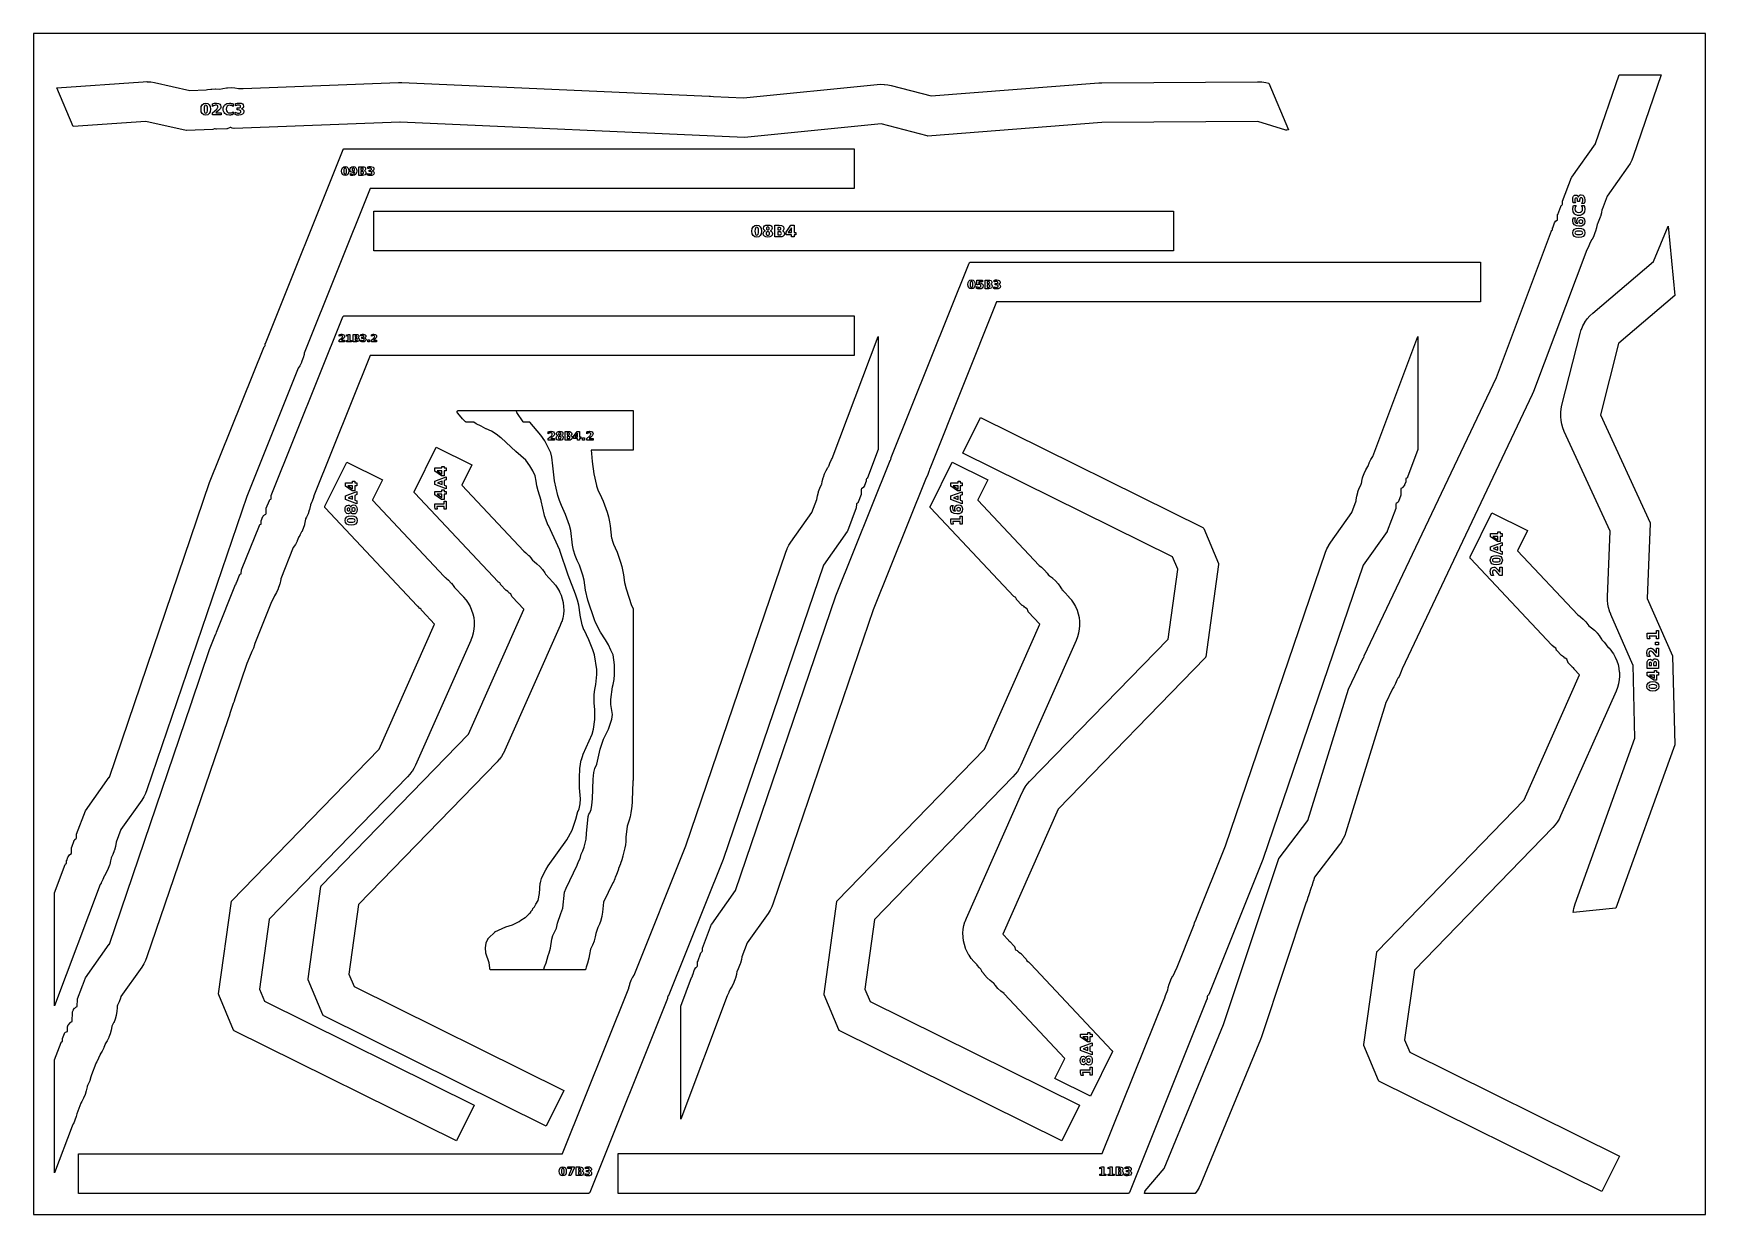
# Model space of a CAD drawing. Header units: millimetres. Extents: x 0 to 841, y 0 to 594.
import ezdxf

# ---------------------------------------------------------------- set-up
doc = ezdxf.new("R2010")
doc.units = ezdxf.units.MM
for name, color, linetype in [('CUT', 1, 'Continuous'), ('ENGRAVE', 5, 'Continuous'), ('SHEET_EDGE_DO_NOT_CUT', 8, 'Continuous')]:
    doc.layers.add(name, color=color, linetype=linetype)

msp = doc.modelspace()

# ---------------------------------------------------------------- linework, layer by layer
at = {"layer": 'CUT'}
for points in [[(559.01, 11.5), (559.02, 11.54), (559.04, 11.59), (559.06, 11.63), (559.14, 11.77), (559.16, 11.81), (559.19, 11.85), (568.68, 23.08), (568.69, 23.09), (568.7, 23.1), (598.6, 95.63), (598.61, 95.64), (626.39, 179.05), (626.41, 179.1), (626.44, 179.15), (626.47, 179.2), (641.02, 198.22), (641.03, 198.23), (641.03, 198.24), (661.37, 264.19), (661.4, 264.26), (666.37, 274.71), (666.39, 274.75), (666.41, 274.79), (666.44, 274.83), (666.66, 275.07), (666.66, 275.08), (666.67, 275.09), (666.82, 275.66), (666.84, 275.7), (666.85, 275.74), (668.71, 279.65), (668.73, 279.7), (668.76, 279.74), (668.84, 279.85), (668.87, 279.89), (668.91, 279.92), (668.95, 279.95), (668.99, 279.98), (669.15, 280.08), (669.16, 280.08), (669.16, 280.1), (669.32, 280.9), (669.33, 280.94), (669.34, 280.98), (669.36, 281.01), (735.8, 420.92), (735.81, 420.94), (763.56, 494.78), (763.57, 494.82), (763.6, 494.86), (763.67, 494.99), (763.7, 495.02), (763.72, 495.06), (763.75, 495.09), (763.79, 495.12), (763.96, 495.25), (763.97, 495.26), (763.97, 495.27), (764.07, 495.57), (764.07, 495.58), (764.07, 495.59), (764.09, 496.13), (764.1, 496.18), (764.11, 496.24), (764.12, 496.29), (765.03, 498.7), (765.05, 498.74), (765.07, 498.78), (765.1, 498.82), (765.74, 499.69), (765.77, 499.73), (765.8, 499.76), (765.84, 499.79), (766.45, 500.26), (766.46, 500.26), (766.46, 500.28), (766.56, 500.57), (766.56, 500.59), (766.56, 500.6), (766.61, 502.83), (766.61, 502.88), (766.62, 502.94), (766.64, 502.99), (768.17, 507.04), (768.18, 507.08), (768.2, 507.11), (768.23, 507.15), (768.25, 507.19), (768.42, 507.38), (768.45, 507.41), (768.49, 507.44), (768.52, 507.47), (768.94, 507.76), (768.95, 507.77), (768.96, 507.78), (769.05, 508.08), (769.06, 508.09), (769.06, 508.1), (769.1, 509.47), (769.11, 509.52), (769.12, 509.57), (769.13, 509.62), (773.63, 521.58), (773.65, 521.62), (773.67, 521.66), (773.69, 521.7), (785.68, 538.56), (785.69, 538.57), (785.69, 538.58), (797.5, 573.26), (818.62, 573.26), (804.62, 532.14), (804.62, 532.11), (803.92, 530.35), (803.9, 530.31), (803.04, 528.63), (803.02, 528.59), (801.99, 526.99), (801.98, 526.97), (791.47, 512.18), (791.46, 512.17), (791.46, 512.16), (788.92, 505.41), (788.91, 505.4), (788.91, 505.39), (788.64, 503.8), (788.63, 503.76), (788.16, 502), (788.15, 501.98), (788.06, 501.69), (788.05, 501.67), (787.4, 499.91), (787.38, 499.87), (786.57, 498.19), (786.55, 498.15), (786.43, 497.95), (786.42, 497.94), (786.42, 497.93), (786.16, 496.36), (786.15, 496.31), (785.66, 494.49), (785.66, 494.46), (785.56, 494.17), (785.56, 494.15), (784.84, 492.24), (784.82, 492.19), (783.91, 490.38), (783.88, 490.34), (782.98, 488.93), (782.98, 488.92), (782.97, 488.9), (782.33, 487.21), (782.31, 487.16), (781.39, 485.33), (781.36, 485.28), (781.35, 485.26), (781.34, 485.25), (781.33, 485.24), (754.53, 413.91), (754.52, 413.89), (753.87, 412.36), (753.87, 412.34), (688.41, 274.51), (688.4, 274.48), (687.95, 273.08), (687.93, 273.04), (687.22, 271.37), (687.2, 271.32), (686.33, 269.73), (686.31, 269.69), (685.7, 268.78), (685.7, 268.77), (685.69, 268.76), (685.05, 267.07), (685.03, 267.03), (684.23, 265.41), (684.21, 265.37), (683.59, 264.36), (683.58, 264.33), (680.08, 256.96), (680.06, 256.93), (660.14, 192.35), (660.13, 192.33), (659.55, 190.69), (659.53, 190.65), (658.81, 189.09), (658.79, 189.05), (657.93, 187.55), (657.91, 187.51), (656.92, 186.09), (656.91, 186.07), (644.34, 169.64), (644.33, 169.63), (644.33, 169.62), (643.73, 167.82), (643.72, 167.79), (643.52, 166.97), (643.51, 166.92), (642.91, 165.16), (642.89, 165.12), (642.64, 164.55), (642.63, 164.53), (641.23, 160.31), (641.22, 160.29), (641.02, 159.45), (641.01, 159.4), (640.41, 157.66), (640.39, 157.62), (640.14, 157.06), (640.13, 157.04), (617.58, 89.32), (617.58, 89.31), (617.1, 88.02), (617.09, 88), (587.19, 15.48), (587.18, 15.45), (586.31, 13.62), (586.28, 13.57), (585.23, 11.85), (585.2, 11.81), (584.31, 10.62), (558.8, 10.62), (559.01, 11.5)], [(630.32, 545.32), (630.28, 545.31), (630.23, 545.31), (630.18, 545.31), (630.02, 545.33), (629.97, 545.34), (629.93, 545.35), (615.89, 549.74), (615.88, 549.74), (615.87, 549.74), (537.42, 549.17), (537.4, 549.17), (449.75, 542.42), (449.69, 542.42), (449.64, 542.42), (449.58, 542.43), (426.41, 548.46), (426.4, 548.46), (426.38, 548.46), (357.71, 541.63), (357.64, 541.63), (184.38, 549.42), (184.36, 549.42), (100.89, 546.16), (100.85, 546.16), (100.81, 546.17), (100.76, 546.18), (100.03, 546.35), (99.97, 546.36), (99.92, 546.39), (99.33, 546.68), (99.32, 546.69), (99.31, 546.69), (98.94, 546.65), (98.93, 546.65), (98.92, 546.65), (97.39, 546.06), (97.34, 546.04), (97.29, 546.03), (97.23, 546.02), (92.15, 545.83), (92.09, 545.83), (92.04, 545.83), (91.99, 545.85), (91.93, 545.87), (91.45, 546.07), (91.43, 546.07), (91.42, 546.07), (91.06, 546.04), (91.05, 546.04), (91.04, 546.04), (90.3, 545.77), (90.25, 545.76), (90.21, 545.75), (90.15, 545.75), (76.93, 545.23), (76.88, 545.23), (76.84, 545.24), (76.8, 545.24), (56.6, 549.75), (56.59, 549.75), (56.58, 549.75), (20.04, 547.18), (11.84, 566.65), (55.17, 569.7), (55.2, 569.7), (57.09, 569.75), (57.14, 569.74), (59.02, 569.6), (59.07, 569.6), (60.93, 569.28), (60.96, 569.27), (78.67, 565.32), (78.68, 565.32), (78.69, 565.32), (86.89, 565.63), (86.9, 565.64), (86.91, 565.64), (87.53, 565.78), (87.57, 565.78), (89.25, 566.01), (89.28, 566.01), (89.62, 566.04), (89.65, 566.05), (91.64, 566.12), (91.69, 566.12), (93.67, 566), (93.7, 566), (93.71, 566), (93.72, 566), (95.27, 566.36), (95.32, 566.37), (97.15, 566.62), (97.17, 566.63), (97.52, 566.66), (97.54, 566.66), (99.39, 566.74), (99.44, 566.74), (101.28, 566.64), (101.32, 566.64), (103.14, 566.37), (103.19, 566.36), (103.4, 566.31), (103.41, 566.31), (103.43, 566.31), (104.05, 566.36), (104.1, 566.37), (105.4, 566.36), (105.41, 566.36), (183.58, 569.4), (183.6, 569.4), (185.25, 569.4), (185.28, 569.4), (339.81, 562.45), (339.83, 562.45), (340.56, 562.46), (340.61, 562.46), (341.99, 562.35), (342, 562.35), (357.11, 561.67), (357.15, 561.67), (424.4, 568.36), (424.43, 568.37), (426.16, 568.46), (426.2, 568.46), (427.92, 568.4), (427.97, 568.4), (429.68, 568.19), (429.72, 568.18), (431.42, 567.82), (431.44, 567.82), (451.45, 562.61), (451.46, 562.61), (451.48, 562.61), (535.87, 569.11), (535.89, 569.11), (537.26, 569.17), (537.28, 569.17), (615.72, 569.74), (615.75, 569.74), (617.78, 569.65), (617.83, 569.65), (619.82, 569.35), (619.87, 569.34), (621.31, 568.97), (631.21, 545.47), (630.32, 545.32)], [(15.95, 175.99), (15.97, 176.04), (16, 176.09), (16.1, 176.24), (16.13, 176.28), (16.17, 176.32), (16.21, 176.36), (16.25, 176.39), (16.56, 176.58), (16.57, 176.59), (16.58, 176.6), (16.66, 176.87), (16.67, 176.88), (16.67, 176.89), (16.69, 177.87), (16.7, 177.93), (16.71, 177.98), (16.72, 178.04), (17.38, 179.8), (17.4, 179.85), (17.42, 179.89), (17.45, 179.93), (18.21, 180.95), (18.24, 180.99), (18.28, 181.02), (18.32, 181.06), (19.06, 181.58), (19.06, 181.59), (19.07, 181.6), (19.16, 181.9), (19.16, 181.91), (19.16, 181.92), (19.21, 184.57), (19.21, 184.63), (19.22, 184.68), (19.24, 184.74), (20.54, 188.19), (20.56, 188.23), (20.58, 188.27), (20.61, 188.31), (20.63, 188.35), (20.9, 188.64), (20.93, 188.68), (20.96, 188.71), (21, 188.73), (21.55, 189.09), (21.56, 189.1), (21.56, 189.11), (21.65, 189.38), (21.65, 189.39), (21.65, 189.41), (21.7, 191.21), (21.7, 191.26), (21.71, 191.32), (21.73, 191.37), (26.11, 203.01), (26.12, 203.05), (26.14, 203.08), (26.17, 203.12), (38.15, 219.99), (38.16, 220), (38.17, 220.01), (88.58, 368.1), (88.59, 368.13), (115.82, 436.06), (115.84, 436.11), (115.87, 436.15), (115.95, 436.28), (115.98, 436.32), (116.02, 436.36), (116.06, 436.39), (116.1, 436.42), (116.45, 436.65), (116.46, 436.65), (116.46, 436.66), (116.56, 436.98), (116.56, 436.99), (116.56, 437), (116.61, 437.97), (116.62, 438.02), (116.63, 438.08), (116.65, 438.13), (155.75, 535.6), (155.77, 535.65), (155.8, 535.69), (155.83, 535.73), (155.86, 535.77), (155.9, 535.8), (155.94, 535.84), (155.97, 535.86), (156.01, 535.89), (156.05, 535.91), (156.09, 535.92), (156.14, 535.94), (156.32, 535.98), (156.36, 535.99), (156.4, 536), (156.44, 536), (412.84, 535.98), (412.84, 515.98), (169.45, 516), (169.44, 516), (169.43, 515.99), (136.24, 433.25), (136.24, 433.24), (136.23, 433.23), (136.11, 432.56), (136.1, 432.52), (135.65, 430.84), (135.64, 430.82), (135.54, 430.52), (135.54, 430.5), (134.83, 428.63), (134.81, 428.58), (133.93, 426.81), (133.9, 426.77), (133.2, 425.66), (133.2, 425.65), (133.19, 425.64), (107.35, 361.18), (107.35, 361.16), (57.1, 213.56), (57.09, 213.54), (56.39, 211.78), (56.37, 211.73), (55.52, 210.06), (55.49, 210.01), (54.47, 208.42), (54.46, 208.4), (43.94, 193.61), (43.94, 193.6), (43.93, 193.59), (41.59, 187.35), (41.58, 187.33), (41.58, 187.32), (41.57, 187.15), (41.56, 187.1), (41.26, 185.22), (41.25, 185.17), (40.76, 183.31), (40.75, 183.29), (40.66, 183.02), (40.66, 182.99), (39.97, 181.16), (39.95, 181.12), (39.1, 179.37), (39.07, 179.33), (39.02, 179.24), (39.01, 179.23), (39.01, 179.22), (38.8, 177.9), (38.79, 177.85), (38.35, 176.1), (38.34, 176.08), (38.26, 175.78), (38.25, 175.76), (37.62, 174), (37.61, 173.96), (36.82, 172.27), (36.8, 172.23), (35.86, 170.63), (35.83, 170.59), (35.59, 170.25), (35.58, 170.24), (35.58, 170.23), (34.96, 168.58), (34.94, 168.54), (34.04, 166.75), (34.02, 166.7), (33.55, 165.96), (33.54, 165.95), (33.54, 165.94), (10.62, 104.96), (10.62, 161.82), (15.95, 175.99)], [(573.34, 504.65), (573.34, 484.63), (171.12, 484.65), (171.12, 504.65), (573.34, 504.65)], [(797.3, 438.16), (797.29, 438.15), (797.29, 438.14), (788.11, 402.18), (788.11, 402.17), (788.11, 402.16), (813.15, 347.85), (813.17, 347.8), (813.18, 347.76), (813.19, 347.71), (813.19, 347.67), (813.19, 347.62), (811.7, 309.9), (811.7, 309.89), (811.71, 309.88), (824.36, 281.05), (824.37, 281.01), (824.39, 280.96), (824.39, 280.91), (824.4, 280.87), (825.57, 236.46), (825.57, 236.41), (825.57, 236.37), (825.56, 236.32), (825.54, 236.28), (795.92, 154.01), (774.33, 151.96), (774.78, 153.91), (774.79, 153.94), (775.46, 156.22), (775.47, 156.25), (805.48, 239.59), (805.48, 239.6), (805.48, 239.61), (804.51, 276.51), (804.51, 276.52), (804.5, 276.53), (793.39, 301.85), (793.38, 301.87), (792.74, 303.53), (792.73, 303.57), (792.25, 305.27), (792.24, 305.31), (791.91, 307.05), (791.9, 307.09), (791.73, 308.85), (791.73, 308.89), (791.72, 310.67), (791.72, 310.69), (793.02, 343.72), (793.02, 343.73), (793.02, 343.74), (769.95, 393.79), (769.94, 393.81), (769.23, 395.58), (769.21, 395.63), (768.67, 397.45), (768.66, 397.5), (768.31, 399.36), (768.3, 399.41), (768.13, 401.3), (768.13, 401.35), (768.14, 403.25), (768.14, 403.3), (768.34, 405.19), (768.34, 405.23), (768.73, 407.11), (768.73, 407.13), (777.91, 443.09), (777.91, 443.11), (778.51, 445.03), (778.53, 445.08), (779.31, 446.92), (779.33, 446.96), (780.3, 448.71), (780.33, 448.75), (781.47, 450.39), (781.5, 450.43), (782.81, 451.95), (782.84, 451.98), (784.3, 453.37), (784.32, 453.38), (814.8, 479.36), (814.81, 479.37), (814.81, 479.38), (822.25, 497.12), (825.57, 462.27), (797.3, 438.16)], [(331.04, 119.24), (331.07, 119.29), (331.09, 119.34), (331.13, 119.38), (331.39, 119.71), (331.4, 119.72), (331.4, 119.73), (331.54, 120.55), (331.55, 120.59), (331.57, 120.64), (332.54, 123.23), (332.56, 123.27), (332.58, 123.31), (332.61, 123.35), (333.21, 124.17), (333.24, 124.21), (333.27, 124.24), (333.31, 124.27), (333.88, 124.71), (333.89, 124.72), (333.9, 124.73), (333.99, 125.04), (334, 125.05), (334, 125.06), (334.04, 127.14), (334.05, 127.2), (334.06, 127.25), (334.08, 127.31), (335.68, 131.56), (335.7, 131.6), (335.72, 131.65), (335.75, 131.69), (335.84, 131.8), (335.87, 131.84), (335.9, 131.87), (335.94, 131.9), (336.38, 132.22), (336.39, 132.22), (336.39, 132.24), (336.49, 132.55), (336.49, 132.56), (336.49, 132.57), (336.54, 133.78), (336.54, 133.84), (336.55, 133.89), (336.57, 133.94), (341.11, 146.01), (341.12, 146.05), (341.14, 146.08), (341.17, 146.12), (353.15, 162.99), (353.16, 163), (353.17, 163.01), (403.58, 311.1), (403.59, 311.13), (430.92, 379.31), (430.94, 379.36), (430.97, 379.41), (431.01, 379.46), (431.28, 379.76), (431.28, 379.77), (431.29, 379.78), (431.45, 380.61), (431.46, 380.66), (431.48, 380.7), (470.66, 478.47), (470.68, 478.51), (470.7, 478.54), (470.72, 478.58), (470.83, 478.72), (470.86, 478.76), (470.89, 478.8), (470.93, 478.83), (470.97, 478.86), (471.02, 478.88), (471.13, 478.94), (471.17, 478.95), (471.22, 478.97), (471.26, 478.98), (471.3, 478.98), (471.35, 478.98), (727.84, 478.99), (727.84, 458.99), (484.41, 458.98), (484.4, 458.98), (484.4, 458.97), (450.77, 375.09), (450.76, 375.06), (450.49, 374), (450.48, 373.98), (450.38, 373.65), (450.37, 373.62), (449.63, 371.68), (449.61, 371.63), (448.67, 369.79), (448.64, 369.74), (448.61, 369.7), (448.61, 369.69), (448.6, 369.67), (422.35, 304.18), (422.35, 304.16), (372.1, 156.56), (372.09, 156.54), (371.39, 154.78), (371.37, 154.73), (370.52, 153.06), (370.49, 153.01), (369.47, 151.42), (369.46, 151.4), (358.94, 136.61), (358.93, 136.6), (358.93, 136.59), (356.31, 129.61), (356.3, 129.6), (356.3, 129.59), (356.07, 128.25), (356.06, 128.2), (355.59, 126.47), (355.59, 126.44), (355.49, 126.14), (355.48, 126.12), (354.84, 124.39), (354.83, 124.35), (354.03, 122.7), (354.01, 122.66), (353.86, 122.41), (353.86, 122.4), (353.85, 122.39), (353.59, 120.81), (353.58, 120.77), (353.1, 118.95), (353.09, 118.93), (353, 118.63), (352.99, 118.6), (352.28, 116.73), (352.26, 116.68), (351.37, 114.89), (351.35, 114.85), (350.41, 113.37), (350.4, 113.36), (350.4, 113.35), (349.82, 111.78), (349.8, 111.74), (348.94, 109.99), (348.93, 109.98), (348.93, 109.97), (325.62, 47.96), (325.62, 104.82), (331.04, 119.24)], [(13.89, 86.51), (13.91, 86.56), (13.93, 86.6), (13.96, 86.64), (14.09, 86.8), (14.12, 86.84), (14.15, 86.87), (14.18, 86.9), (14.22, 86.93), (14.26, 86.95), (14.31, 86.97), (14.59, 87.08), (14.6, 87.08), (14.6, 87.09), (14.65, 88.46), (14.66, 88.51), (14.67, 88.56), (14.69, 88.61), (15.61, 91.09), (15.63, 91.14), (15.66, 91.19), (15.77, 91.35), (15.8, 91.39), (15.83, 91.43), (15.87, 91.46), (16.11, 91.66), (16.15, 91.69), (16.19, 91.71), (16.55, 91.91), (16.6, 91.93), (16.64, 91.95), (17.08, 92.08), (17.09, 92.09), (17.09, 92.1), (17.17, 94.34), (17.17, 94.39), (17.18, 94.43), (17.27, 94.84), (17.28, 94.89), (17.3, 94.94), (17.51, 95.37), (17.54, 95.42), (17.57, 95.47), (18.39, 96.48), (18.43, 96.52), (18.47, 96.56), (18.51, 96.59), (18.97, 96.88), (19.01, 96.9), (19.04, 96.92), (19.08, 96.93), (19.55, 97.08), (19.56, 97.09), (19.56, 97.1), (19.67, 101.81), (19.68, 101.87), (19.69, 101.92), (19.71, 101.97), (20.07, 102.95), (20.09, 102.99), (20.11, 103.03), (20.14, 103.07), (20.67, 103.77), (20.71, 103.82), (20.75, 103.86), (21.24, 104.25), (21.28, 104.29), (21.32, 104.31), (21.37, 104.33), (22.03, 104.59), (22.04, 104.59), (22.04, 104.61), (22.11, 108.31), (22.12, 108.36), (22.13, 108.42), (22.15, 108.47), (24.31, 114.25), (24.33, 114.29), (24.35, 114.32), (24.37, 114.36), (24.54, 114.6), (24.54, 114.61), (24.55, 114.62), (24.59, 114.94), (24.6, 114.99), (24.62, 115.05), (26.11, 119.01), (26.12, 119.05), (26.14, 119.08), (26.17, 119.12), (38.15, 135.99), (38.16, 136), (38.17, 136.01), (79.3, 256.84), (79.32, 256.89), (79.35, 256.94), (79.48, 257.16), (79.48, 257.17), (79.49, 257.18), (79.61, 257.73), (79.62, 257.79), (88.58, 284.11), (88.59, 284.13), (91.65, 291.75), (91.67, 291.8), (91.7, 291.85), (91.73, 291.89), (91.97, 292.17), (91.97, 292.18), (91.98, 292.2), (92.11, 292.87), (92.12, 292.92), (92.13, 292.97), (101.68, 316.79), (101.7, 316.84), (101.73, 316.88), (101.76, 316.92), (101.97, 317.19), (101.98, 317.2), (101.98, 317.21), (102.03, 317.62), (102.04, 317.66), (102.05, 317.7), (102.06, 317.74), (103.59, 321.56), (103.62, 321.61), (103.64, 321.65), (103.67, 321.69), (103.83, 321.88), (103.87, 321.92), (103.91, 321.96), (103.95, 321.99), (103.99, 322.01), (104.04, 322.03), (104.45, 322.19), (104.46, 322.19), (104.46, 322.21), (104.55, 322.49), (104.55, 322.5), (104.55, 322.51), (104.6, 323.99), (104.6, 324.03), (104.61, 324.08), (104.62, 324.12), (104.64, 324.16), (113.63, 346.59), (113.65, 346.64), (113.67, 346.68), (113.7, 346.71), (113.83, 346.88), (113.86, 346.92), (113.9, 346.96), (113.94, 346.99), (113.99, 347.01), (114.03, 347.04), (114.45, 347.2), (114.46, 347.21), (114.47, 347.22), (114.55, 348.8), (114.55, 348.85), (114.56, 348.9), (114.58, 348.96), (115.39, 350.99), (115.42, 351.05), (115.45, 351.1), (115.67, 351.41), (115.71, 351.46), (115.75, 351.5), (116.03, 351.75), (116.07, 351.78), (116.11, 351.81), (116.15, 351.83), (116.94, 352.2), (116.95, 352.21), (116.95, 352.22), (117.04, 352.52), (117.04, 352.53), (117.04, 352.54), (117.09, 355.14), (117.09, 355.19), (117.1, 355.23), (117.11, 355.28), (117.13, 355.32), (118.67, 359.16), (118.69, 359.2), (118.71, 359.24), (118.74, 359.28), (118.76, 359.31), (118.88, 359.44), (118.92, 359.47), (118.95, 359.5), (118.99, 359.53), (119.03, 359.55), (119.07, 359.57), (119.43, 359.7), (119.45, 359.71), (119.45, 359.72), (119.53, 360), (119.53, 360.01), (119.54, 360.02), (119.59, 361.38), (119.59, 361.44), (119.6, 361.49), (119.62, 361.55), (155.67, 451.48), (155.69, 451.53), (155.71, 451.57), (155.79, 451.69), (155.82, 451.73), (155.86, 451.77), (155.89, 451.8), (155.93, 451.83), (156.01, 451.88), (156.05, 451.91), (156.1, 451.93), (156.14, 451.95), (156.19, 451.96), (156.33, 451.99), (156.38, 452), (156.43, 452), (412.84, 452), (412.84, 432), (169.42, 432), (169.41, 432), (169.4, 431.99), (141.1, 361.39), (141.1, 361.36), (140.92, 360.73), (140.9, 360.68), (140.14, 358.8), (140.12, 358.75), (139.82, 358.17), (139.8, 358.15), (139.35, 357.01), (139.34, 357), (139.34, 356.98), (139.33, 356.9), (139.33, 356.84), (138.81, 354.51), (138.81, 354.48), (138.73, 354.2), (138.72, 354.18), (138.14, 352.44), (138.12, 352.4), (137.38, 350.73), (137.36, 350.69), (136.9, 349.87), (136.89, 349.86), (136.89, 349.85), (136.88, 349.7), (136.87, 349.64), (136.39, 347.29), (136.38, 347.26), (136.3, 346.96), (136.29, 346.93), (135.7, 345.11), (135.68, 345.06), (134.92, 343.31), (134.9, 343.27), (133.97, 341.6), (133.95, 341.56), (133.49, 340.91), (133.49, 340.9), (133.48, 340.89), (133.39, 340.59), (133.38, 340.54), (132.66, 338.77), (132.64, 338.72), (131.75, 337.03), (131.72, 336.98), (130.71, 335.45), (130.7, 335.44), (130.7, 335.43), (124.38, 319.67), (124.38, 319.65), (124.38, 319.64), (124.36, 319.44), (124.35, 319.38), (123.84, 317.05), (123.83, 317.02), (123.76, 316.74), (123.75, 316.72), (123.1, 314.79), (123.08, 314.74), (122.24, 312.91), (122.21, 312.86), (121.19, 311.13), (121.16, 311.08), (121.01, 310.89), (121.01, 310.88), (121, 310.87), (120.3, 309.04), (120.28, 308.99), (119.46, 307.4), (119.46, 307.38), (111.37, 287.19), (111.36, 287.18), (111.36, 287.17), (111.23, 286.64), (111.22, 286.59), (110.64, 284.88), (110.62, 284.84), (109.89, 283.19), (109.87, 283.15), (109.44, 282.39), (109.43, 282.36), (107.35, 277.18), (107.35, 277.16), (101.29, 259.38), (101.29, 259.37), (100.93, 258.13), (100.91, 258.09), (100.51, 257.07), (100.5, 257.06), (98.96, 252.53), (98.95, 252.51), (98.64, 251.25), (98.62, 251.2), (97.93, 249.31), (97.91, 249.27), (97.72, 248.88), (97.71, 248.85), (57.1, 129.56), (57.09, 129.54), (56.39, 127.78), (56.37, 127.73), (55.52, 126.06), (55.49, 126.01), (54.47, 124.42), (54.46, 124.4), (43.95, 109.62), (43.95, 109.61), (43.94, 109.6), (43.76, 108.86), (43.75, 108.81), (43.11, 107.02), (43.1, 106.97), (42.34, 105.35), (42.33, 105.33), (42.1, 104.72), (42.1, 104.71), (42.1, 104.69), (42.09, 104.19), (42.08, 104.16), (41.95, 102.19), (41.94, 102.14), (41.61, 100.21), (41.6, 100.16), (41.08, 98.27), (41.06, 98.22), (40.35, 96.4), (40.33, 96.35), (39.47, 94.66), (39.47, 94.65), (39.46, 94.65), (39.46, 94.64), (39.15, 92.79), (39.14, 92.74), (38.65, 90.94), (38.64, 90.9), (37.99, 89.15), (37.97, 89.11), (37.15, 87.44), (37.13, 87.4), (36.15, 85.81), (36.14, 85.79), (36.13, 85.77), (36.12, 85.76), (36.12, 85.75), (36.11, 85.71), (35.43, 83.95), (35.41, 83.9), (34.56, 82.22), (34.53, 82.18), (33.61, 80.71), (33.6, 80.7), (33.6, 80.69), (33.54, 80.49), (33.52, 80.44), (32.8, 78.65), (32.78, 78.6), (31.88, 76.89), (31.85, 76.85), (31.33, 76.06), (31.32, 76.05), (31.32, 76.03), (29.14, 70.24), (29.13, 70.21), (28.91, 69.23), (28.9, 69.18), (28.3, 67.35), (28.28, 67.3), (27.5, 65.54), (27.48, 65.5), (27.14, 64.91), (27.14, 64.9), (27.13, 64.89), (26.96, 64.44), (26.96, 64.43), (26.96, 64.42), (26.94, 64.24), (26.94, 64.19), (26.57, 62.3), (26.56, 62.25), (26.01, 60.4), (25.99, 60.35), (25.26, 58.57), (25.24, 58.52), (24.34, 56.82), (24.32, 56.78), (23.79, 55.98), (23.78, 55.97), (23.77, 55.95), (21.76, 50.6), (21.76, 50.6), (21.76, 50.59), (21.5, 49.36), (21.48, 49.31), (20.88, 47.44), (20.86, 47.39), (20.08, 45.59), (20.06, 45.55), (19.48, 44.52), (19.48, 44.52), (19.47, 44.51), (10.62, 20.96), (10.62, 77.82), (13.89, 86.51)], [(419.46, 370.49), (419.44, 370.44), (419.42, 370.4), (419.35, 370.29), (419.32, 370.25), (419.29, 370.21), (419.26, 370.18), (419.22, 370.15), (418.99, 369.98), (418.98, 369.97), (418.98, 369.96), (418.89, 369.67), (418.88, 369.66), (418.88, 369.65), (418.86, 368.96), (418.85, 368.91), (418.84, 368.86), (418.83, 368.81), (418, 366.61), (417.98, 366.56), (417.96, 366.52), (417.94, 366.48), (417.26, 365.57), (417.22, 365.53), (417.19, 365.49), (417.15, 365.46), (416.5, 364.98), (416.49, 364.97), (416.48, 364.96), (416.39, 364.67), (416.39, 364.65), (416.39, 364.64), (416.34, 362.27), (416.34, 362.21), (416.33, 362.15), (416.31, 362.1), (414.86, 358.25), (414.84, 358.21), (414.82, 358.17), (414.79, 358.13), (414.77, 358.1), (414.57, 357.87), (414.54, 357.84), (414.51, 357.81), (414.47, 357.79), (414, 357.47), (414, 357.46), (413.99, 357.45), (413.9, 357.16), (413.89, 357.15), (413.89, 357.14), (413.85, 355.63), (413.84, 355.57), (413.83, 355.52), (413.82, 355.47), (409.36, 343.62), (409.34, 343.58), (409.32, 343.54), (409.3, 343.5), (397.31, 326.64), (397.31, 326.63), (397.3, 326.62), (346.88, 178.52), (346.87, 178.49), (319.59, 110.42), (319.57, 110.37), (319.54, 110.33), (319.45, 110.19), (319.42, 110.16), (319.39, 110.12), (319.36, 110.09), (319.32, 110.06), (319.11, 109.91), (319.1, 109.91), (319.09, 109.9), (318.99, 109.57), (318.98, 109.56), (318.98, 109.54), (318.93, 108.85), (318.93, 108.8), (318.92, 108.75), (318.9, 108.7), (279.79, 11.12), (279.77, 11.08), (279.74, 11.03), (279.71, 10.99), (279.68, 10.96), (279.54, 10.81), (279.51, 10.78), (279.47, 10.76), (279.43, 10.73), (279.39, 10.71), (279.35, 10.69), (279.31, 10.68), (279.14, 10.64), (279.1, 10.63), (279.06, 10.63), (279.02, 10.62), (22.62, 10.62), (22.62, 30.62), (266.05, 30.62), (266.06, 30.63), (266.06, 30.64), (299.4, 113.8), (299.4, 113.81), (299.41, 113.82), (299.45, 114.07), (299.46, 114.12), (299.9, 115.7), (299.9, 115.72), (300.01, 116.04), (300.01, 116.06), (300.68, 117.84), (300.7, 117.89), (301.53, 119.59), (301.56, 119.63), (302.05, 120.43), (302.06, 120.44), (302.06, 120.45), (328.12, 185.45), (328.12, 185.46), (378.37, 333.06), (378.38, 333.09), (379.07, 334.85), (379.09, 334.89), (379.95, 336.57), (379.98, 336.61), (381, 338.21), (381.01, 338.23), (391.53, 353.02), (391.53, 353.03), (391.54, 353.04), (393.99, 359.58), (394, 359.59), (394, 359.59), (394, 359.62), (394.31, 361.42), (394.32, 361.47), (394.79, 363.24), (394.8, 363.26), (394.89, 363.54), (394.89, 363.56), (395.56, 365.35), (395.58, 365.39), (396.4, 367.09), (396.43, 367.13), (396.53, 367.3), (396.54, 367.31), (396.54, 367.32), (396.75, 368.66), (396.76, 368.71), (397.2, 370.46), (397.21, 370.48), (397.3, 370.78), (397.31, 370.8), (397.91, 372.51), (397.93, 372.56), (398.68, 374.19), (398.7, 374.23), (399.61, 375.79), (399.63, 375.83), (399.96, 376.29), (399.97, 376.3), (399.97, 376.31), (400.56, 377.9), (400.58, 377.95), (401.43, 379.68), (401.46, 379.72), (401.72, 380.15), (401.73, 380.16), (401.73, 380.17), (424.84, 441.66), (424.84, 384.81), (419.46, 370.49)], [(691.07, 370.78), (691.05, 370.73), (691.03, 370.69), (691.01, 370.66), (690.87, 370.47), (690.83, 370.43), (690.8, 370.39), (690.76, 370.36), (690.71, 370.33), (690.32, 370.11), (690.31, 370.11), (690.31, 370.09), (690.22, 369.83), (690.22, 369.81), (690.22, 369.8), (690.21, 368.6), (690.21, 368.54), (690.19, 368.48), (690.18, 368.43), (689.66, 367.03), (689.64, 366.98), (689.62, 366.94), (689.6, 366.9), (688.75, 365.76), (688.71, 365.71), (688.67, 365.68), (688.36, 365.41), (688.32, 365.38), (688.28, 365.36), (687.83, 365.11), (687.82, 365.1), (687.82, 365.09), (687.73, 364.8), (687.73, 364.79), (687.72, 364.78), (687.7, 361.9), (687.7, 361.85), (687.69, 361.81), (687.68, 361.77), (687.67, 361.72), (686.5, 358.62), (686.48, 358.57), (686.46, 358.54), (686.43, 358.5), (686.41, 358.46), (686.07, 358.08), (686.04, 358.05), (686, 358.02), (685.96, 357.99), (685.34, 357.6), (685.33, 357.59), (685.32, 357.58), (685.24, 357.29), (685.23, 357.28), (685.23, 357.27), (685.21, 355.26), (685.2, 355.22), (685.2, 355.17), (685.19, 355.13), (685.17, 355.09), (680.86, 343.61), (680.84, 343.57), (680.82, 343.53), (680.8, 343.5), (668.81, 326.63), (668.81, 326.62), (668.8, 326.61), (618.38, 178.51), (618.37, 178.49), (591.21, 110.72), (591.2, 110.68), (591.17, 110.64), (591.15, 110.61), (591.01, 110.43), (590.98, 110.39), (590.95, 110.36), (590.91, 110.33), (590.88, 110.3), (590.44, 110.03), (590.43, 110.02), (590.42, 110.01), (590.33, 109.72), (590.33, 109.71), (590.32, 109.7), (590.27, 108.45), (590.27, 108.4), (590.26, 108.34), (590.24, 108.29), (551.3, 11.15), (551.29, 11.11), (551.27, 11.07), (551.24, 11.04), (551.14, 10.89), (551.11, 10.85), (551.07, 10.82), (551.03, 10.79), (550.99, 10.76), (550.95, 10.74), (550.83, 10.68), (550.79, 10.66), (550.75, 10.65), (550.71, 10.64), (550.66, 10.63), (550.62, 10.63), (294.12, 10.62), (294.12, 30.63), (537.55, 30.63), (537.57, 30.63), (537.57, 30.64), (569, 109.06), (569.01, 109.07), (569.38, 110.14), (569.39, 110.16), (570.58, 113.06), (570.58, 113.07), (570.59, 113.09), (570.76, 114.08), (570.77, 114.12), (571.24, 115.85), (571.25, 115.87), (571.34, 116.16), (571.35, 116.18), (572.05, 118.05), (572.07, 118.1), (572.96, 119.88), (572.99, 119.92), (573.96, 121.45), (573.97, 121.47), (573.97, 121.48), (574.27, 122.37), (574.29, 122.42), (574.84, 123.62), (574.84, 123.63), (583.77, 145.9), (583.77, 145.92), (583.99, 146.64), (584, 146.69), (584.73, 148.49), (584.76, 148.54), (585.03, 149.06), (585.04, 149.08), (599.62, 185.44), (599.62, 185.45), (649.87, 333.05), (649.88, 333.08), (650.57, 334.84), (650.59, 334.88), (651.45, 336.56), (651.48, 336.6), (652.5, 338.2), (652.51, 338.22), (663.02, 353.01), (663.03, 353.02), (663.03, 353.03), (665.27, 358.98), (665.28, 359), (665.28, 359.01), (665.3, 359.4), (665.31, 359.45), (665.58, 361.25), (665.59, 361.3), (666.04, 363.08), (666.04, 363.1), (666.13, 363.38), (666.14, 363.41), (666.83, 365.34), (666.85, 365.39), (667.74, 367.23), (667.77, 367.28), (667.87, 367.45), (667.88, 367.46), (667.88, 367.47), (668.07, 368.74), (668.08, 368.79), (668.53, 370.59), (668.54, 370.62), (668.63, 370.9), (668.63, 370.93), (669.27, 372.73), (669.29, 372.77), (670.1, 374.49), (670.12, 374.53), (671.09, 376.17), (671.12, 376.21), (671.3, 376.45), (671.31, 376.46), (671.31, 376.47), (671.87, 377.96), (671.88, 378.01), (672.69, 379.67), (672.71, 379.72), (673.64, 381.24), (673.64, 381.25), (673.65, 381.26), (696.34, 441.65), (696.34, 384.8), (691.07, 370.78)], [(229.51, 123.97), (229.49, 124.03), (229.14, 126.53), (229.14, 126.54), (229.13, 126.55), (227.52, 131.49), (227.51, 131.54), (227.5, 131.6), (227.32, 134.07), (227.32, 134.13), (227.32, 134.18), (227.68, 136.5), (227.69, 136.55), (227.71, 136.59), (227.72, 136.64), (228.77, 138.89), (228.79, 138.93), (228.82, 138.97), (228.85, 139.01), (228.88, 139.04), (231.99, 142.05), (232.03, 142.08), (232.08, 142.11), (232.13, 142.14), (237.6, 144.67), (237.66, 144.69), (240.98, 145.72), (240.99, 145.72), (241, 145.73), (244.35, 147.34), (244.37, 147.35), (244.38, 147.36), (245.15, 148), (245.18, 148.03), (245.21, 148.05), (247.38, 149.34), (247.39, 149.35), (247.4, 149.36), (248.69, 150.51), (248.7, 150.52), (248.7, 150.53), (249.45, 151.45), (249.48, 151.48), (249.52, 151.52), (249.56, 151.55), (249.91, 151.79), (249.92, 151.79), (249.93, 151.81), (250.17, 152.27), (250.19, 152.31), (250.22, 152.35), (250.24, 152.38), (250.99, 153.21), (251, 153.22), (251.01, 153.23), (251.23, 153.89), (251.25, 153.94), (251.27, 153.99), (251.3, 154.03), (251.34, 154.07), (251.37, 154.11), (252.02, 154.68), (252.03, 154.69), (252.04, 154.7), (252.66, 156.08), (252.68, 156.12), (252.7, 156.15), (253.84, 157.86), (253.84, 157.87), (253.85, 157.88), (254.55, 161.51), (254.55, 161.53), (254.93, 166.67), (254.94, 166.71), (254.95, 166.75), (255.17, 167.71), (255.18, 167.73), (255.55, 169.06), (255.56, 169.11), (255.58, 169.15), (257.65, 173.34), (257.67, 173.39), (258.9, 175.33), (258.91, 175.35), (268.25, 188.41), (268.27, 188.44), (270.88, 193.33), (270.88, 193.34), (270.88, 193.34), (272.83, 198.85), (272.84, 198.87), (273.84, 202.76), (273.85, 202.8), (273.87, 202.84), (273.89, 202.88), (274.54, 204.03), (274.54, 204.04), (274.55, 204.06), (275.04, 206.53), (275.04, 206.54), (275.04, 206.55), (275.07, 209.05), (275.07, 209.07), (274.65, 214.53), (274.65, 214.56), (274.58, 219.59), (274.58, 219.63), (274.88, 224.28), (274.88, 224.32), (275.55, 228.62), (275.56, 228.66), (275.57, 228.7), (276.55, 231.55), (276.57, 231.6), (281.05, 241.53), (281.05, 241.54), (281.05, 241.55), (281.73, 244.05), (281.73, 244.06), (281.74, 244.06), (282.32, 249.02), (282.32, 249.04), (282.41, 251.54), (282.41, 251.55), (282.4, 254.05), (282.4, 254.07), (282.07, 257.16), (282.07, 257.2), (282, 261.45), (282.01, 261.52), (282.32, 263.99), (282.32, 264.03), (282.87, 266.55), (282.87, 266.58), (283.32, 271.52), (283.32, 271.54), (283.34, 274.02), (283.34, 274.03), (283.34, 274.04), (282.12, 281.51), (282.12, 281.53), (281.43, 284), (281.42, 284.03), (279.34, 289.03), (279.33, 289.04), (276.92, 293.99), (276.9, 294.03), (275.99, 296.51), (275.97, 296.54), (275.96, 296.58), (274.97, 301.51), (274.97, 301.54), (274.26, 306.51), (274.25, 306.53), (273.61, 309.05), (273.61, 309.06), (272.67, 311.93), (272.67, 311.95), (268.88, 321.48), (268.86, 321.53), (268.16, 324.05), (268.15, 324.06), (265.52, 331.5), (265.51, 331.53), (264.8, 334.03), (264.8, 334.04), (264.8, 334.05), (258.97, 346.5), (258.96, 346.53), (257.09, 351.46), (257.07, 351.53), (255.36, 359.02), (255.35, 359.04), (253.79, 364.01), (253.78, 364.03), (253.18, 366.46), (253.17, 366.52), (252.92, 368.8), (252.92, 368.82), (252.41, 371.53), (252.4, 371.54), (252.4, 371.55), (251.21, 374.05), (251.2, 374.07), (249.74, 376.55), (249.72, 376.56), (247.68, 379.43), (247.67, 379.44), (247.67, 379.44), (242.67, 383.7), (242.66, 383.71), (235.17, 390.62), (235.15, 390.64), (232.7, 392.54), (232.68, 392.55), (230.33, 394.03), (230.32, 394.03), (230.31, 394.04), (227.66, 395.14), (227.61, 395.16), (225.23, 396.49), (225.21, 396.51), (222.72, 397.61), (222.68, 397.63), (222.64, 397.66), (221.51, 398.43), (221.5, 398.44), (221.48, 398.44), (217.88, 398.44), (217.84, 398.44), (217.79, 398.45), (217.74, 398.46), (217.52, 398.53), (217.48, 398.54), (217.43, 398.56), (217.39, 398.59), (217.35, 398.61), (217.32, 398.65), (215.79, 400.11), (215.75, 400.15), (213.38, 403.03), (213.35, 403.07), (213.32, 403.12), (213.18, 403.4), (213.16, 403.44), (213.15, 403.48), (213.14, 403.53), (213.13, 403.57), (213.13, 403.62), (213.13, 403.72), (213.13, 403.78), (213.14, 403.83), (213.15, 403.88), (213.17, 403.93), (213.19, 403.98), (213.26, 404.1), (213.29, 404.14), (213.32, 404.18), (213.35, 404.22), (213.38, 404.25), (213.42, 404.27), (213.46, 404.3), (213.6, 404.37), (213.65, 404.39), (213.69, 404.41), (213.74, 404.42), (213.79, 404.43), (213.83, 404.43), (301.57, 404.43), (301.57, 384.41), (280.48, 384.41), (280.47, 384.41), (280.47, 384.4), (280.7, 382.7), (280.7, 382.68), (281.05, 378.71), (281.05, 378.7), (281.85, 372.56), (281.86, 372.54), (283.18, 366.59), (283.18, 366.57), (283.49, 365.52), (283.5, 365.5), (283.89, 364.49), (283.9, 364.47), (285.73, 360.65), (285.74, 360.62), (286.5, 358.78), (286.51, 358.76), (288.48, 353.28), (288.48, 353.25), (289.17, 350.89), (289.18, 350.86), (289.73, 348.39), (289.73, 348.37), (290.07, 346.38), (290.08, 346.35), (290.82, 339.99), (290.83, 339.97), (290.99, 339.26), (290.99, 339.24), (291.33, 338.15), (291.34, 338.14), (291.75, 337.08), (291.76, 337.07), (292.62, 335.31), (292.63, 335.28), (293.53, 333.11), (293.55, 333.08), (295.26, 328.15), (295.27, 328.12), (295.9, 325.9), (295.91, 325.87), (296.46, 323.36), (296.47, 323.34), (296.76, 321.67), (296.77, 321.65), (297.27, 317.86), (297.28, 317.83), (298.11, 314.62), (298.11, 314.61), (300.8, 306.3), (300.8, 306.29), (300.81, 306.28), (301.57, 304.77), (301.57, 218.24), (301.52, 218.13), (301.52, 218.12), (301.51, 218.11), (301.47, 217.68), (301.47, 217.66), (301.13, 208.33), (301.13, 208.32), (301.06, 207.17), (301.05, 207.16), (300.76, 204.01), (300.75, 203.99), (300.49, 202.13), (300.48, 202.11), (300.08, 200.01), (300.08, 199.99), (299.7, 198.39), (299.69, 198.35), (299.18, 196.79), (299.17, 196.77), (298.64, 195.36), (298.64, 195.35), (298.64, 195.33), (298.02, 189.85), (298.02, 189.84), (297.88, 187.61), (297.88, 187.59), (297.72, 186), (297.72, 185.96), (297.43, 184.39), (297.42, 184.37), (296.51, 180.33), (296.5, 180.31), (295.95, 178.35), (295.95, 178.33), (295.33, 176.5), (295.31, 176.46), (294.33, 174.07), (294.32, 174.04), (294.31, 174.03), (294.31, 174.02), (294.3, 174.01), (294.21, 173.68), (294.2, 173.65), (293.63, 171.93), (293.62, 171.89), (292.89, 170.23), (292.88, 170.21), (292.63, 169.69), (292.62, 169.66), (292.36, 168.93), (292.35, 168.91), (291.5, 166.9), (291.49, 166.87), (286.72, 157.13), (286.72, 157.12), (286.72, 157.1), (286.22, 152.07), (286.21, 152.04), (285.9, 150.01), (285.89, 149.96), (285.37, 147.99), (285.36, 147.94), (284.63, 146.02), (284.62, 145.99), (283.92, 144.39), (283.91, 144.37), (282.94, 141.35), (282.93, 141.32), (282.58, 139.73), (282.57, 139.7), (281.98, 137.59), (281.96, 137.54), (281.13, 135.5), (281.12, 135.48), (280.15, 133.43), (280.15, 133.42), (280.15, 133.41), (279.72, 130.81), (279.72, 130.79), (279.32, 128.93), (279.31, 128.9), (278.67, 126.48), (278.66, 126.44), (278, 124.48), (278, 124.46), (277.69, 123.12), (229.73, 123.12), (229.51, 123.97)], [(588.17, 345.48), (588.21, 345.46), (588.25, 345.43), (588.28, 345.4), (588.31, 345.37), (588.55, 345.12), (588.58, 345.09), (588.6, 345.05), (588.63, 345.01), (588.65, 344.97), (596, 327.4), (596.02, 327.36), (596.03, 327.31), (596.03, 327.27), (596.07, 327.01), (596.07, 326.97), (596.07, 326.92), (596.07, 326.88), (589.59, 280.47), (589.58, 280.41), (589.57, 280.36), (589.52, 280.22), (589.49, 280.17), (589.47, 280.12), (589.44, 280.08), (589.4, 280.04), (515.39, 203.84), (515.39, 203.83), (515.38, 203.82), (487.52, 141.02), (487.51, 141.01), (487.52, 141), (490.33, 138.01), (490.36, 137.97), (490.39, 137.94), (490.41, 137.9), (490.57, 137.59), (490.58, 137.58), (490.59, 137.58), (490.91, 137.37), (490.94, 137.35), (490.97, 137.32), (491, 137.29), (493.25, 134.9), (493.28, 134.86), (493.31, 134.82), (493.33, 134.78), (493.35, 134.73), (493.94, 133.15), (493.95, 133.13), (493.96, 133.13), (494.74, 132.72), (494.79, 132.69), (494.83, 132.66), (494.87, 132.63), (495.58, 131.92), (495.59, 131.91), (495.6, 131.9), (496.49, 131.41), (496.54, 131.39), (496.58, 131.35), (496.62, 131.32), (499.11, 128.65), (499.14, 128.61), (499.17, 128.57), (499.2, 128.53), (499.22, 128.49), (499.56, 127.58), (499.56, 127.57), (499.57, 127.56), (500.52, 127.04), (500.55, 127.02), (500.59, 126.99), (500.62, 126.97), (501.45, 126.17), (501.47, 126.15), (542.44, 82.52), (542.48, 82.48), (542.51, 82.44), (542.58, 82.31), (542.61, 82.27), (542.63, 82.22), (542.64, 82.17), (542.65, 82.12), (542.67, 82.03), (542.67, 81.98), (542.67, 81.92), (542.67, 81.87), (542.65, 81.82), (542.62, 81.68), (542.6, 81.63), (542.58, 81.59), (531.64, 59.52), (513.72, 68.4), (518.74, 78.52), (518.74, 78.54), (518.74, 78.55), (488.21, 111.05), (488.21, 111.06), (488.2, 111.06), (488.19, 111.07), (488.15, 111.1), (486.59, 112.3), (486.55, 112.33), (485.11, 113.68), (485.08, 113.72), (483.79, 115.21), (483.76, 115.25), (482.99, 116.35), (482.98, 116.36), (482.97, 116.36), (482.95, 116.38), (482.91, 116.4), (482.87, 116.43), (481.23, 117.64), (481.19, 117.67), (479.69, 119.05), (479.65, 119.09), (478.3, 120.61), (478.27, 120.65), (477.08, 122.31), (477.06, 122.35), (476.49, 123.36), (476.48, 123.37), (476.47, 123.37), (475.82, 124.02), (475.79, 124.06), (474.61, 125.48), (474.58, 125.52), (474.46, 125.7), (474.45, 125.71), (474.44, 125.71), (472.94, 127.32), (472.92, 127.33), (471.68, 128.79), (471.65, 128.83), (470.57, 130.39), (470.54, 130.44), (469.61, 132.1), (469.59, 132.14), (468.83, 133.88), (468.81, 133.93), (468.22, 135.74), (468.21, 135.79), (467.8, 137.64), (467.79, 137.69), (467.56, 139.58), (467.56, 139.63), (467.52, 141.53), (467.52, 141.58), (467.67, 143.48), (467.67, 143.53), (468, 145.4), (468.01, 145.45), (468.52, 147.28), (468.54, 147.33), (469.23, 149.11), (469.24, 149.14), (497.1, 211.93), (497.11, 211.95), (497.88, 213.5), (497.9, 213.54), (498.8, 215.01), (498.83, 215.04), (499.85, 216.42), (499.88, 216.46), (501.03, 217.75), (501.05, 217.77), (570.64, 289.43), (570.65, 289.44), (570.65, 289.45), (575.54, 324.47), (575.54, 324.48), (575.53, 324.5), (572.94, 330.7), (572.93, 330.71), (572.92, 330.71), (467.52, 382.96), (476.4, 400.88), (588.17, 345.48)], [(146.03, 99.92), (145.99, 99.94), (145.95, 99.96), (145.92, 99.99), (145.88, 100.02), (145.65, 100.27), (145.62, 100.31), (145.59, 100.34), (145.57, 100.38), (145.55, 100.42), (138.2, 118), (138.18, 118.04), (138.17, 118.08), (138.16, 118.13), (138.13, 118.39), (138.13, 118.43), (138.13, 118.47), (138.13, 118.52), (144.6, 164.93), (144.61, 164.98), (144.63, 165.03), (144.68, 165.18), (144.7, 165.23), (144.73, 165.27), (144.76, 165.32), (144.79, 165.35), (218.8, 241.56), (218.81, 241.57), (218.82, 241.58), (246.68, 304.37), (246.68, 304.38), (246.68, 304.39), (240.73, 310.74), (240.69, 310.77), (240.67, 310.81), (240.64, 310.86), (240.62, 310.9), (240.18, 312.09), (240.17, 312.1), (240.16, 312.11), (239.38, 312.55), (239.34, 312.57), (239.3, 312.61), (239.26, 312.64), (238.57, 313.39), (238.56, 313.4), (238.55, 313.41), (237.89, 313.78), (237.85, 313.81), (237.81, 313.84), (237.77, 313.88), (234.92, 316.92), (234.88, 316.96), (234.85, 317), (234.83, 317.05), (234.56, 317.65), (234.55, 317.67), (234.54, 317.67), (233.87, 318.06), (233.83, 318.09), (233.79, 318.12), (233.75, 318.15), (191.75, 362.88), (191.72, 362.92), (191.69, 362.96), (191.61, 363.09), (191.59, 363.13), (191.57, 363.18), (191.56, 363.23), (191.55, 363.28), (191.53, 363.37), (191.53, 363.42), (191.53, 363.47), (191.53, 363.52), (191.54, 363.57), (191.58, 363.71), (191.6, 363.76), (191.62, 363.81), (202.56, 385.88), (220.48, 377), (215.46, 366.87), (215.45, 366.86), (215.46, 366.85), (246.69, 333.6), (246.7, 333.59), (246.7, 333.58), (247.68, 332.81), (247.72, 332.78), (249.07, 331.49), (249.1, 331.46), (250.32, 330.04), (250.35, 330), (251.02, 329.05), (251.03, 329.04), (251.04, 329.03), (251.76, 328.46), (251.8, 328.43), (251.81, 328.41), (251.84, 328.39), (253.22, 327.32), (253.25, 327.29), (254.67, 325.94), (254.71, 325.9), (255.98, 324.41), (256.01, 324.37), (257.13, 322.77), (257.16, 322.73), (257.53, 322.06), (257.54, 322.04), (257.55, 322.03), (261.26, 318.08), (261.28, 318.06), (262.52, 316.6), (262.55, 316.56), (263.63, 315), (263.66, 314.96), (264.59, 313.3), (264.61, 313.25), (265.37, 311.51), (265.39, 311.46), (265.98, 309.65), (265.99, 309.61), (266.4, 307.75), (266.41, 307.7), (266.63, 305.81), (266.64, 305.76), (266.68, 303.86), (266.68, 303.81), (266.53, 301.92), (266.53, 301.87), (266.2, 299.99), (266.19, 299.95), (265.68, 298.11), (265.66, 298.07), (264.97, 296.28), (264.96, 296.26), (237.1, 233.47), (237.09, 233.45), (236.32, 231.9), (236.29, 231.86), (235.39, 230.39), (235.37, 230.35), (234.34, 228.97), (234.32, 228.94), (233.17, 227.64), (233.15, 227.63), (163.56, 155.97), (163.55, 155.96), (163.54, 155.94), (158.66, 120.93), (158.66, 120.91), (158.66, 120.9), (161.26, 114.7), (161.26, 114.69), (161.27, 114.68), (266.68, 62.44), (257.8, 44.52), (146.03, 99.92)], [(101, 92.45), (100.95, 92.47), (100.91, 92.5), (100.81, 92.58), (100.78, 92.61), (100.74, 92.65), (100.71, 92.69), (100.68, 92.73), (100.66, 92.78), (93.2, 110.52), (93.18, 110.57), (93.17, 110.63), (93.14, 110.81), (93.13, 110.86), (93.13, 110.91), (93.13, 110.97), (99.67, 157.56), (99.68, 157.61), (99.69, 157.66), (99.71, 157.71), (99.74, 157.76), (99.77, 157.8), (99.8, 157.84), (173.82, 234.07), (173.82, 234.08), (173.83, 234.09), (201.7, 296.88), (201.7, 296.89), (201.69, 296.9), (195.46, 303.54), (195.44, 303.57), (195.41, 303.6), (195.39, 303.64), (195.37, 303.68), (195.08, 304.36), (195.07, 304.37), (195.06, 304.38), (194.45, 304.75), (194.41, 304.77), (194.37, 304.81), (194.34, 304.84), (193.52, 305.77), (193.52, 305.78), (193.51, 305.79), (193.18, 306), (193.14, 306.02), (193.11, 306.05), (193.08, 306.08), (146.77, 355.39), (146.74, 355.43), (146.71, 355.47), (146.63, 355.6), (146.61, 355.64), (146.59, 355.69), (146.58, 355.74), (146.57, 355.79), (146.55, 355.88), (146.55, 355.93), (146.55, 355.98), (146.55, 356.03), (146.56, 356.08), (146.6, 356.22), (146.62, 356.27), (146.64, 356.32), (157.58, 378.39), (175.5, 369.51), (170.48, 359.38), (170.47, 359.37), (170.48, 359.36), (206.53, 320.97), (206.55, 320.95), (207.15, 320.44), (207.19, 320.41), (207.57, 320.01), (207.59, 319.99), (208.72, 319.04), (208.76, 319.01), (210.18, 317.53), (210.22, 317.49), (211.47, 315.88), (211.5, 315.84), (211.8, 315.36), (211.81, 315.35), (211.82, 315.34), (216.28, 310.59), (216.29, 310.57), (217.53, 309.11), (217.56, 309.07), (218.65, 307.51), (218.67, 307.47), (219.6, 305.81), (219.62, 305.76), (220.39, 304.02), (220.4, 303.97), (220.99, 302.17), (221.01, 302.12), (221.42, 300.26), (221.42, 300.21), (221.65, 298.32), (221.65, 298.27), (221.69, 296.37), (221.69, 296.32), (221.55, 294.42), (221.54, 294.38), (221.21, 292.5), (221.2, 292.45), (220.69, 290.62), (220.68, 290.57), (219.99, 288.79), (219.98, 288.77), (192.11, 225.97), (192.1, 225.95), (191.33, 224.41), (191.31, 224.37), (190.41, 222.9), (190.38, 222.86), (189.36, 221.48), (189.33, 221.45), (188.18, 220.15), (188.17, 220.14), (118.6, 148.48), (118.59, 148.48), (118.59, 148.46), (113.67, 113.42), (113.67, 113.41), (113.68, 113.4), (116.24, 107.26), (116.25, 107.25), (116.26, 107.24), (221.69, 54.96), (212.8, 37.02), (101, 92.45)], [(405.53, 92.42), (405.49, 92.44), (405.45, 92.46), (405.42, 92.49), (405.38, 92.52), (405.15, 92.77), (405.12, 92.81), (405.09, 92.84), (405.07, 92.88), (405.05, 92.92), (397.7, 110.5), (397.68, 110.54), (397.67, 110.58), (397.66, 110.63), (397.63, 110.89), (397.63, 110.93), (397.63, 110.97), (397.63, 111.02), (404.1, 157.43), (404.11, 157.48), (404.13, 157.53), (404.18, 157.68), (404.2, 157.73), (404.23, 157.77), (404.26, 157.82), (404.29, 157.85), (478.3, 234.06), (478.31, 234.07), (478.32, 234.08), (506.18, 296.87), (506.18, 296.88), (506.18, 296.89), (500.34, 303.12), (500.31, 303.15), (500.28, 303.2), (500.25, 303.24), (500.23, 303.28), (499.72, 304.67), (499.71, 304.68), (499.7, 304.69), (498.97, 305.07), (498.93, 305.1), (498.89, 305.13), (498.54, 305.41), (498.51, 305.44), (498.48, 305.47), (498.09, 305.94), (498.08, 305.94), (498.08, 305.95), (497.3, 306.38), (497.25, 306.41), (497.21, 306.44), (497.18, 306.48), (494.48, 309.36), (494.45, 309.39), (494.42, 309.43), (494.4, 309.47), (494.38, 309.52), (494.1, 310.24), (494.09, 310.25), (494.08, 310.25), (493.13, 310.82), (493.09, 310.84), (493.05, 310.87), (493.02, 310.9), (451.25, 355.38), (451.22, 355.42), (451.19, 355.46), (451.11, 355.59), (451.09, 355.63), (451.07, 355.68), (451.06, 355.73), (451.05, 355.78), (451.03, 355.87), (451.03, 355.92), (451.03, 355.97), (451.03, 356.02), (451.04, 356.07), (451.08, 356.21), (451.1, 356.26), (451.12, 356.31), (462.06, 378.38), (479.98, 369.5), (474.96, 359.37), (474.95, 359.36), (474.96, 359.35), (505.83, 326.48), (505.84, 326.47), (505.85, 326.46), (507.08, 325.51), (507.12, 325.48), (508.53, 324.15), (508.57, 324.11), (509.84, 322.64), (509.87, 322.6), (510.6, 321.56), (510.61, 321.55), (510.62, 321.55), (510.78, 321.43), (510.81, 321.4), (510.99, 321.24), (511.01, 321.23), (512.46, 320.15), (512.5, 320.11), (514, 318.73), (514.04, 318.7), (515.39, 317.17), (515.42, 317.13), (516.6, 315.47), (516.63, 315.42), (517.18, 314.45), (517.18, 314.44), (517.19, 314.43), (517.69, 313.95), (517.73, 313.91), (518.52, 312.97), (518.53, 312.96), (520.76, 310.58), (520.78, 310.56), (522.02, 309.1), (522.05, 309.06), (523.13, 307.5), (523.16, 307.46), (524.09, 305.8), (524.11, 305.76), (524.87, 304.01), (524.89, 303.97), (525.48, 302.16), (525.49, 302.11), (525.9, 300.25), (525.91, 300.2), (526.13, 298.32), (526.14, 298.27), (526.18, 296.36), (526.18, 296.32), (526.03, 294.42), (526.03, 294.37), (525.7, 292.5), (525.69, 292.45), (525.18, 290.61), (525.16, 290.57), (524.47, 288.78), (524.46, 288.76), (496.6, 225.97), (496.59, 225.95), (495.82, 224.4), (495.79, 224.36), (494.89, 222.89), (494.87, 222.85), (493.84, 221.47), (493.82, 221.44), (492.67, 220.14), (492.65, 220.13), (423.06, 148.47), (423.05, 148.46), (423.04, 148.44), (418.16, 113.43), (418.16, 113.41), (418.16, 113.4), (420.76, 107.2), (420.76, 107.19), (420.77, 107.18), (526.18, 54.94), (517.3, 37.02), (405.53, 92.42)], [(677.03, 66.92), (676.99, 66.94), (676.95, 66.96), (676.92, 66.99), (676.88, 67.02), (676.65, 67.27), (676.62, 67.31), (676.59, 67.34), (676.57, 67.38), (676.55, 67.42), (669.2, 85), (669.18, 85.04), (669.17, 85.08), (669.16, 85.13), (669.13, 85.39), (669.13, 85.43), (669.13, 85.47), (669.13, 85.52), (675.6, 131.93), (675.61, 131.98), (675.63, 132.03), (675.68, 132.18), (675.7, 132.23), (675.73, 132.27), (675.76, 132.32), (675.79, 132.35), (749.8, 208.56), (749.81, 208.57), (749.82, 208.58), (777.68, 271.37), (777.68, 271.38), (777.68, 271.39), (774.98, 274.27), (774.94, 274.31), (774.91, 274.35), (774.89, 274.4), (774.66, 274.88), (774.66, 274.89), (774.65, 274.9), (774.18, 275.16), (774.13, 275.19), (774.09, 275.22), (774.05, 275.26), (772.08, 277.36), (772.05, 277.39), (772.02, 277.43), (772, 277.48), (771.98, 277.52), (771.3, 279.33), (771.29, 279.34), (771.28, 279.35), (770.41, 279.8), (770.37, 279.82), (770.33, 279.85), (770.29, 279.88), (769.64, 280.52), (769.63, 280.53), (769.62, 280.54), (768.61, 281.08), (768.57, 281.11), (768.53, 281.14), (768.49, 281.18), (766.19, 283.63), (766.16, 283.67), (766.13, 283.71), (766.11, 283.75), (766.09, 283.8), (765.68, 284.89), (765.67, 284.91), (765.66, 284.91), (764.8, 285.36), (764.76, 285.39), (764.72, 285.41), (764.68, 285.45), (764.02, 286.09), (764.01, 286.1), (764, 286.11), (763.7, 286.3), (763.66, 286.33), (763.63, 286.35), (763.6, 286.38), (722.75, 329.88), (722.72, 329.92), (722.69, 329.96), (722.61, 330.09), (722.59, 330.13), (722.57, 330.18), (722.56, 330.23), (722.55, 330.28), (722.53, 330.37), (722.53, 330.42), (722.53, 330.47), (722.53, 330.52), (722.54, 330.57), (722.58, 330.71), (722.6, 330.76), (722.62, 330.81), (733.56, 352.88), (751.48, 344), (746.46, 333.87), (746.45, 333.86), (746.46, 333.85), (776.74, 301.61), (776.74, 301.6), (776.75, 301.6), (778, 300.71), (778.04, 300.68), (779.4, 299.51), (779.43, 299.48), (780.68, 298.19), (780.71, 298.15), (781.83, 296.75), (781.86, 296.72), (782.26, 296.11), (782.27, 296.1), (782.28, 296.09), (783.62, 295.15), (783.65, 295.12), (785.08, 293.89), (785.11, 293.86), (786.41, 292.5), (786.44, 292.46), (787.6, 290.99), (787.63, 290.95), (788.64, 289.36), (788.66, 289.32), (788.76, 289.14), (788.76, 289.13), (788.77, 289.12), (789.96, 287.84), (789.99, 287.8), (791.1, 286.35), (791.12, 286.32), (791.16, 286.25), (791.17, 286.24), (791.18, 286.23), (792.26, 285.08), (792.28, 285.06), (793.52, 283.6), (793.55, 283.56), (794.63, 282), (794.66, 281.96), (795.59, 280.3), (795.61, 280.26), (796.37, 278.51), (796.39, 278.47), (796.98, 276.66), (796.99, 276.61), (797.4, 274.75), (797.41, 274.7), (797.63, 272.82), (797.64, 272.77), (797.68, 270.86), (797.68, 270.82), (797.53, 268.92), (797.53, 268.87), (797.2, 267), (797.19, 266.95), (796.68, 265.11), (796.66, 265.07), (795.97, 263.28), (795.96, 263.26), (768.1, 200.47), (768.09, 200.45), (767.32, 198.9), (767.29, 198.86), (766.39, 197.39), (766.37, 197.35), (765.34, 195.97), (765.32, 195.94), (764.17, 194.64), (764.15, 194.63), (694.56, 122.97), (694.55, 122.96), (694.54, 122.94), (689.66, 87.93), (689.66, 87.91), (689.66, 87.9), (692.26, 81.7), (692.26, 81.69), (692.27, 81.68), (797.68, 29.43), (788.8, 11.52), (677.03, 66.92)]]:
    msp.add_lwpolyline(points, close=True, dxfattribs=at)
at = {"layer": 'ENGRAVE'}
for points in [[(89.09, 555.93), (88.93, 554.65), (88.46, 553.69), (87.71, 553.1), (86.69, 552.91), (85.67, 553.1), (84.91, 553.69), (84.44, 554.65), (84.29, 555.93), (84.44, 557.22), (84.91, 558.17), (85.67, 558.76), (86.69, 558.96), (87.71, 558.76), (88.46, 558.17), (88.93, 557.22), (89.09, 555.93)], [(87.58, 555.94), (87.53, 556.87), (87.38, 557.48), (87.1, 557.82), (86.69, 557.93), (86.27, 557.82), (86, 557.48), (85.84, 556.87), (85.79, 555.94), (85.84, 555), (86, 554.38), (86.27, 554.04), (86.69, 553.93), (87.1, 554.04), (87.38, 554.38), (87.53, 555), (87.58, 555.94)], [(91.77, 554.12), (94.34, 554.12), (94.34, 553.02), (90.1, 553.02), (90.1, 554.12), (92.23, 556), (92.48, 556.26), (92.65, 556.51), (92.75, 556.76), (92.79, 557.02), (92.72, 557.39), (92.51, 557.68), (92.19, 557.87), (91.78, 557.93), (91.41, 557.89), (91.01, 557.78), (90.58, 557.59), (90.12, 557.33), (90.12, 558.61), (90.62, 558.76), (91.12, 558.87), (91.61, 558.93), (92.09, 558.96), (93.02, 558.84), (93.72, 558.5), (94.16, 557.94), (94.3, 557.21), (94.24, 556.75), (94.06, 556.32), (93.67, 555.84), (93.02, 555.22), (91.77, 554.12)], [(100.4, 553.34), (99.97, 553.15), (99.53, 553.02), (99.07, 552.93), (98.59, 552.91), (97.29, 553.11), (96.29, 553.72), (95.91, 554.16), (95.49, 555.27), (95.43, 555.93), (95.49, 556.59), (95.91, 557.7), (96.29, 558.14), (97.29, 558.75), (98.59, 558.96), (99.07, 558.93), (99.53, 558.85), (99.97, 558.71), (100.4, 558.52), (100.4, 557.32), (99.98, 557.56), (99.57, 557.73), (99.15, 557.83), (98.72, 557.87), (98, 557.74), (97.45, 557.35), (97.1, 556.74), (96.99, 555.93), (97.1, 555.12), (97.45, 554.51), (98, 554.12), (98.72, 554), (99.15, 554.03), (99.57, 554.13), (99.98, 554.3), (100.4, 554.55), (100.4, 553.34)], [(104.63, 556.16), (105.15, 555.96), (105.53, 555.63), (105.76, 555.21), (105.84, 554.68), (105.67, 553.91), (105.17, 553.36), (104.36, 553.02), (103.24, 552.91), (102.78, 552.92), (102.33, 552.98), (101.89, 553.07), (101.44, 553.2), (101.44, 554.36), (101.86, 554.17), (102.28, 554.04), (102.69, 553.96), (103.1, 553.93), (103.63, 553.98), (104.01, 554.14), (104.25, 554.39), (104.33, 554.73), (104.25, 555.08), (104.01, 555.33), (103.6, 555.49), (103.04, 555.54), (102.44, 555.54), (102.44, 556.51), (103.07, 556.51), (103.57, 556.55), (103.92, 556.69), (104.13, 556.91), (104.2, 557.23), (104.13, 557.52), (103.93, 557.75), (103.6, 557.88), (103.16, 557.93), (102.8, 557.91), (102.43, 557.85), (102.06, 557.75), (101.69, 557.61), (101.69, 558.71), (102.13, 558.82), (102.57, 558.89), (103.01, 558.94), (103.43, 558.96), (104.43, 558.86), (105.13, 558.58), (105.56, 558.12), (105.7, 557.46), (105.63, 557), (105.43, 556.62), (105.1, 556.34), (104.63, 556.16)], [(158.6, 524.8), (158.48, 523.83), (158.13, 523.12), (157.56, 522.68), (156.8, 522.53), (156.03, 522.68), (155.47, 523.12), (155.11, 523.83), (155, 524.8), (155.11, 525.76), (155.47, 526.48), (156.03, 526.92), (156.8, 527.07), (157.56, 526.92), (158.13, 526.48), (158.48, 525.76), (158.6, 524.8)], [(157.47, 524.81), (157.43, 525.51), (157.32, 525.96), (157.11, 526.21), (156.8, 526.3), (156.49, 526.21), (156.28, 525.96), (156.16, 525.51), (156.12, 524.81), (156.16, 524.1), (156.28, 523.64), (156.49, 523.38), (156.8, 523.3), (157.11, 523.38), (157.31, 523.64), (157.43, 524.1), (157.47, 524.81)], [(159.49, 522.71), (159.49, 523.52), (159.75, 523.41), (160, 523.33), (160.25, 523.28), (160.49, 523.27), (160.94, 523.34), (161.27, 523.55), (161.5, 523.9), (161.6, 524.38), (161.4, 524.25), (161.18, 524.16), (160.94, 524.1), (160.69, 524.09), (160.08, 524.18), (159.61, 524.48), (159.3, 524.93), (159.2, 525.51), (159.31, 526.14), (159.65, 526.64), (160.19, 526.96), (160.88, 527.06), (161.64, 526.92), (162.21, 526.48), (162.56, 525.79), (162.68, 524.85), (162.54, 523.89), (162.13, 523.15), (161.48, 522.68), (160.62, 522.53), (160.32, 522.54), (160.04, 522.58), (159.76, 522.63), (159.49, 522.71)], [(160.88, 524.82), (161.14, 524.87), (161.32, 525.01), (161.43, 525.25), (161.47, 525.59), (161.43, 525.92), (161.32, 526.16), (161.14, 526.31), (160.88, 526.35), (160.62, 526.31), (160.43, 526.16), (160.32, 525.92), (160.28, 525.59), (160.32, 525.25), (160.43, 525.01), (160.62, 524.87), (160.88, 524.82)], [(166.45, 524.96), (166.77, 524.81), (167.01, 524.57), (167.16, 524.25), (167.21, 523.87), (167.1, 523.32), (166.78, 522.93), (166.24, 522.69), (165.48, 522.61), (163.61, 522.61), (163.61, 526.99), (165.3, 526.99), (166.09, 526.92), (166.62, 526.71), (166.93, 526.36), (167.03, 525.83), (167, 525.54), (166.88, 525.29), (166.7, 525.09), (166.45, 524.96)], [(165.36, 525.3), (165.6, 525.32), (165.77, 525.41), (165.87, 525.56), (165.9, 525.76), (165.87, 525.96), (165.77, 526.1), (165.6, 526.19), (165.36, 526.22), (164.74, 526.22), (164.74, 525.3), (165.36, 525.3)], [(165.4, 523.38), (165.7, 523.42), (165.91, 523.53), (166.04, 523.71), (166.08, 523.96), (166.04, 524.21), (165.91, 524.39), (165.7, 524.49), (165.4, 524.53), (164.74, 524.53), (164.74, 523.38), (165.4, 523.38)], [(170.43, 524.97), (170.82, 524.82), (171.1, 524.58), (171.27, 524.26), (171.33, 523.86), (171.21, 523.28), (170.83, 522.87), (170.22, 522.61), (169.38, 522.53), (169.04, 522.54), (168.7, 522.58), (168.37, 522.65), (168.03, 522.75), (168.03, 523.62), (168.35, 523.48), (168.66, 523.38), (168.97, 523.32), (169.28, 523.3), (169.67, 523.34), (169.96, 523.45), (170.14, 523.64), (170.2, 523.9), (170.14, 524.16), (169.96, 524.35), (169.65, 524.47), (169.23, 524.5), (168.78, 524.5), (168.78, 525.23), (169.26, 525.23), (169.63, 525.26), (169.89, 525.36), (170.05, 525.53), (170.1, 525.77), (170.05, 525.99), (169.9, 526.16), (169.65, 526.26), (169.33, 526.3), (169.05, 526.28), (168.78, 526.24), (168.5, 526.16), (168.22, 526.05), (168.22, 526.88), (168.55, 526.96), (168.88, 527.02), (169.21, 527.06), (169.53, 527.07), (170.27, 527), (170.8, 526.79), (171.12, 526.44), (171.23, 525.95), (171.18, 525.6), (171.02, 525.32), (170.77, 525.11), (170.43, 524.97)], [(777.01, 511.67), (777.22, 512.19), (777.54, 512.56), (777.97, 512.8), (778.5, 512.87), (779.26, 512.71), (779.82, 512.21), (780.16, 511.39), (780.27, 510.27), (780.25, 509.82), (780.2, 509.37), (780.11, 508.92), (779.98, 508.48), (778.82, 508.48), (779.01, 508.9), (779.14, 509.31), (779.22, 509.73), (779.25, 510.13), (779.2, 510.66), (779.04, 511.05), (778.79, 511.29), (778.45, 511.37), (778.1, 511.29), (777.84, 511.04), (777.69, 510.64), (777.64, 510.08), (777.64, 509.48), (776.67, 509.48), (776.67, 510.11), (776.62, 510.6), (776.49, 510.95), (776.27, 511.16), (775.95, 511.23), (775.65, 511.16), (775.43, 510.96), (775.29, 510.64), (775.25, 510.2), (775.27, 509.84), (775.33, 509.47), (775.43, 509.1), (775.57, 508.73), (774.47, 508.73), (774.36, 509.17), (774.28, 509.61), (774.24, 510.04), (774.22, 510.47), (774.31, 511.46), (774.59, 512.17), (775.06, 512.59), (775.72, 512.73), (776.18, 512.67), (776.55, 512.46), (776.83, 512.13), (777.01, 511.67)], [(779.84, 507.43), (780.03, 507.01), (780.16, 506.57), (780.24, 506.11), (780.27, 505.63), (780.07, 504.32), (779.46, 503.32), (779.01, 502.95), (777.91, 502.52), (777.25, 502.47), (776.58, 502.52), (775.48, 502.95), (775.03, 503.32), (774.42, 504.32), (774.22, 505.63), (774.25, 506.11), (774.33, 506.57), (774.47, 507.01), (774.65, 507.43), (775.86, 507.43), (775.61, 507.02), (775.44, 506.61), (775.34, 506.19), (775.31, 505.75), (775.44, 505.03), (775.83, 504.48), (776.44, 504.14), (777.25, 504.02), (778.05, 504.14), (778.67, 504.48), (779.05, 505.03), (779.18, 505.75), (779.15, 506.19), (779.05, 506.61), (778.88, 507.02), (778.63, 507.43), (779.84, 507.43)], [(366.2, 494.58), (366.05, 493.3), (365.58, 492.34), (364.82, 491.75), (363.8, 491.55), (362.78, 491.75), (362.03, 492.34), (361.56, 493.3), (361.4, 494.58), (361.56, 495.87), (362.03, 496.82), (362.78, 497.41), (363.8, 497.61), (364.82, 497.41), (365.58, 496.82), (366.05, 495.87), (366.2, 494.58)], [(364.7, 494.59), (364.65, 495.52), (364.49, 496.13), (364.22, 496.47), (363.8, 496.58), (363.39, 496.47), (363.11, 496.13), (362.96, 495.52), (362.91, 494.59), (362.96, 493.65), (363.11, 493.03), (363.39, 492.69), (363.8, 492.58), (364.22, 492.69), (364.49, 493.03), (364.65, 493.65), (364.7, 494.59)], [(368.27, 494.77), (367.81, 494.98), (367.47, 495.27), (367.27, 495.64), (367.2, 496.09), (367.34, 496.74), (367.75, 497.22), (368.43, 497.51), (369.37, 497.61), (370.3, 497.51), (370.98, 497.22), (371.39, 496.75), (371.53, 496.09), (371.46, 495.64), (371.26, 495.27), (370.92, 494.98), (370.46, 494.77), (370.98, 494.56), (371.35, 494.24), (371.58, 493.82), (371.66, 493.31), (371.51, 492.55), (371.08, 492), (370.36, 491.67), (369.37, 491.55), (368.37, 491.67), (367.65, 492), (367.22, 492.55), (367.07, 493.31), (367.15, 493.82), (367.38, 494.24), (367.75, 494.56), (368.27, 494.77)], [(368.62, 495.94), (368.67, 495.63), (368.82, 495.41), (369.05, 495.27), (369.37, 495.22), (369.68, 495.27), (369.91, 495.41), (370.06, 495.63), (370.11, 495.94), (370.06, 496.25), (369.91, 496.47), (369.68, 496.61), (369.37, 496.66), (369.05, 496.61), (368.82, 496.47), (368.67, 496.25), (368.62, 495.94)], [(376.67, 494.79), (377.1, 494.59), (377.42, 494.27), (377.62, 493.85), (377.69, 493.34), (377.54, 492.6), (377.12, 492.08), (376.4, 491.77), (375.38, 491.67), (372.89, 491.67), (372.89, 497.5), (375.14, 497.5), (376.19, 497.41), (376.9, 497.13), (377.31, 496.66), (377.45, 495.96), (377.4, 495.56), (377.25, 495.23), (377.01, 494.97), (376.67, 494.79)], [(375.22, 495.24), (375.53, 495.28), (375.76, 495.4), (375.9, 495.59), (375.94, 495.86), (375.9, 496.13), (375.76, 496.32), (375.53, 496.44), (375.22, 496.48), (374.39, 496.48), (374.39, 495.24), (375.22, 495.24)], [(380.94, 497.5), (382.62, 497.5), (382.62, 493.82), (383.45, 493.82), (383.45, 492.73), (382.62, 492.73), (382.62, 491.67), (381.19, 491.67), (381.19, 492.73), (378.61, 492.73), (378.61, 494.02), (380.94, 497.5)], [(381.19, 496.26), (379.55, 493.82), (381.19, 493.82), (381.19, 496.26)], [(774.48, 501.26), (775.56, 501.26), (775.4, 500.9), (775.3, 500.56), (775.23, 500.23), (775.21, 499.92), (775.31, 499.32), (775.59, 498.87), (776.05, 498.58), (776.69, 498.43), (776.53, 498.7), (776.41, 498.99), (776.33, 499.31), (776.31, 499.65), (776.44, 500.46), (776.83, 501.09), (777.44, 501.5), (778.2, 501.64), (779.05, 501.49), (779.71, 501.03), (780.13, 500.31), (780.27, 499.38), (780.08, 498.38), (779.5, 497.62), (778.57, 497.16), (777.32, 497), (776.03, 497.18), (775.05, 497.73), (774.43, 498.59), (774.23, 499.73), (774.24, 500.12), (774.29, 500.51), (774.37, 500.89), (774.48, 501.26)], [(777.28, 499.4), (777.34, 499.05), (777.53, 498.81), (777.85, 498.66), (778.3, 498.61), (778.75, 498.66), (779.07, 498.81), (779.26, 499.05), (779.32, 499.4), (779.26, 499.75), (779.07, 499.99), (778.75, 500.14), (778.3, 500.19), (777.85, 500.14), (777.53, 499.99), (777.34, 499.75), (777.28, 499.4)], [(369.37, 494.28), (369, 494.22), (368.72, 494.05), (368.55, 493.77), (368.5, 493.39), (368.55, 493.01), (368.72, 492.73), (369, 492.56), (369.37, 492.5), (369.74, 492.56), (370.01, 492.73), (370.18, 493.01), (370.23, 493.39), (370.18, 493.77), (370.01, 494.05), (369.74, 494.22), (369.37, 494.28)], [(375.27, 492.69), (375.67, 492.74), (375.95, 492.88), (376.13, 493.12), (376.18, 493.46), (376.13, 493.79), (375.96, 494.03), (375.67, 494.17), (375.27, 494.22), (374.39, 494.22), (374.39, 492.69), (375.27, 492.69)], [(777.25, 496.12), (778.53, 495.97), (779.48, 495.5), (780.07, 494.74), (780.27, 493.72), (780.07, 492.7), (779.48, 491.95), (778.53, 491.48), (777.25, 491.32), (775.96, 491.48), (775.01, 491.95), (774.42, 492.7), (774.22, 493.72), (774.42, 494.74), (775.01, 495.5), (775.96, 495.97), (777.25, 496.12)], [(777.23, 494.62), (776.3, 494.57), (775.69, 494.41), (775.36, 494.14), (775.25, 493.72), (775.36, 493.31), (775.69, 493.03), (776.3, 492.88), (777.23, 492.82), (778.18, 492.88), (778.79, 493.03), (779.13, 493.31), (779.25, 493.72), (779.13, 494.14), (778.79, 494.41), (778.18, 494.57), (777.23, 494.62)], [(473.6, 467.79), (473.48, 466.83), (473.13, 466.11), (472.56, 465.67), (471.8, 465.52), (471.03, 465.67), (470.47, 466.11), (470.12, 466.83), (470, 467.79), (470.12, 468.75), (470.47, 469.47), (471.03, 469.91), (471.8, 470.06), (472.56, 469.91), (473.13, 469.47), (473.48, 468.75), (473.6, 467.79)], [(472.47, 467.8), (472.43, 468.5), (472.32, 468.95), (472.11, 469.21), (471.8, 469.29), (471.49, 469.21), (471.28, 468.95), (471.16, 468.5), (471.13, 467.8), (471.16, 467.09), (471.28, 466.63), (471.49, 466.37), (471.8, 466.29), (472.11, 466.37), (472.32, 466.63), (472.43, 467.09), (472.47, 467.8)], [(474.52, 469.98), (477.33, 469.98), (477.33, 469.15), (475.42, 469.15), (475.42, 468.47), (475.55, 468.51), (475.68, 468.53), (475.81, 468.54), (475.95, 468.55), (476.66, 468.45), (477.2, 468.15), (477.53, 467.67), (477.64, 467.03), (477.52, 466.4), (477.16, 465.92), (476.58, 465.62), (475.81, 465.52), (475.44, 465.54), (475.07, 465.59), (474.71, 465.68), (474.35, 465.81), (474.35, 466.7), (474.7, 466.52), (475.03, 466.39), (475.34, 466.32), (475.63, 466.29), (476, 466.34), (476.28, 466.49), (476.45, 466.73), (476.51, 467.03), (476.45, 467.34), (476.28, 467.58), (476, 467.73), (475.63, 467.78), (475.38, 467.76), (475.11, 467.71), (474.83, 467.63), (474.52, 467.52), (474.52, 469.98)], [(481.45, 467.95), (481.77, 467.8), (482.01, 467.56), (482.16, 467.24), (482.21, 466.86), (482.1, 466.31), (481.78, 465.92), (481.25, 465.68), (480.48, 465.61), (478.61, 465.61), (478.61, 469.98), (480.3, 469.98), (481.09, 469.91), (481.62, 469.71), (481.93, 469.35), (482.03, 468.82), (482, 468.53), (481.88, 468.28), (481.7, 468.09), (481.45, 467.95)], [(480.36, 468.29), (480.6, 468.32), (480.77, 468.4), (480.87, 468.55), (480.9, 468.75), (480.87, 468.95), (480.77, 469.09), (480.6, 469.18), (480.36, 469.21), (479.74, 469.21), (479.74, 468.29), (480.36, 468.29)], [(480.4, 466.37), (480.7, 466.41), (480.91, 466.52), (481.04, 466.7), (481.08, 466.95), (481.04, 467.2), (480.91, 467.38), (480.7, 467.48), (480.4, 467.52), (479.74, 467.52), (479.74, 466.37), (480.4, 466.37)], [(485.43, 467.97), (485.82, 467.81), (486.1, 467.57), (486.27, 467.25), (486.33, 466.85), (486.21, 466.28), (485.83, 465.86), (485.22, 465.61), (484.38, 465.52), (484.04, 465.54), (483.7, 465.58), (483.37, 465.64), (483.03, 465.74), (483.03, 466.61), (483.35, 466.47), (483.66, 466.37), (483.97, 466.31), (484.28, 466.29), (484.67, 466.33), (484.96, 466.44), (485.14, 466.63), (485.2, 466.89), (485.14, 467.15), (484.96, 467.34), (484.66, 467.46), (484.24, 467.5), (483.78, 467.5), (483.78, 468.22), (484.26, 468.22), (484.63, 468.26), (484.89, 468.36), (485.05, 468.52), (485.1, 468.76), (485.05, 468.99), (484.9, 469.15), (484.65, 469.26), (484.33, 469.29), (484.05, 469.27), (483.78, 469.23), (483.5, 469.15), (483.22, 469.05), (483.22, 469.87), (483.55, 469.95), (483.88, 470.01), (484.21, 470.05), (484.53, 470.06), (485.27, 469.99), (485.8, 469.78), (486.12, 469.43), (486.23, 468.94), (486.18, 468.59), (486.03, 468.31), (485.78, 468.1), (485.43, 467.97)], [(154.86, 439.68), (156.47, 439.68), (156.47, 438.99), (153.82, 438.99), (153.82, 439.68), (155.15, 440.85), (155.31, 441.01), (155.41, 441.17), (155.48, 441.32), (155.5, 441.49), (155.46, 441.72), (155.33, 441.9), (155.13, 442.02), (154.87, 442.06), (154.64, 442.03), (154.39, 441.96), (154.12, 441.84), (153.83, 441.68), (153.83, 442.48), (154.15, 442.57), (154.46, 442.64), (154.76, 442.68), (155.06, 442.7), (155.65, 442.63), (156.08, 442.41), (156.35, 442.06), (156.44, 441.61), (156.41, 441.32), (156.29, 441.05), (156.05, 440.75), (155.64, 440.36), (154.86, 439.68)], [(157.49, 439.64), (158.32, 439.64), (158.32, 441.99), (157.47, 441.82), (157.47, 442.46), (158.31, 442.63), (159.21, 442.63), (159.21, 439.64), (160.04, 439.64), (160.04, 438.99), (157.49, 438.99), (157.49, 439.64)], [(163.21, 440.94), (163.48, 440.81), (163.68, 440.61), (163.8, 440.35), (163.84, 440.03), (163.75, 439.57), (163.49, 439.25), (163.04, 439.05), (162.4, 438.99), (160.84, 438.99), (160.84, 442.63), (162.25, 442.63), (162.91, 442.57), (163.35, 442.4), (163.61, 442.1), (163.69, 441.67), (163.66, 441.42), (163.57, 441.21), (163.42, 441.05), (163.21, 440.94)], [(162.3, 441.22), (162.5, 441.24), (162.64, 441.32), (162.72, 441.44), (162.75, 441.61), (162.72, 441.77), (162.64, 441.89), (162.5, 441.97), (162.3, 441.99), (161.78, 441.99), (161.78, 441.22), (162.3, 441.22)], [(162.33, 439.63), (162.58, 439.66), (162.76, 439.75), (162.87, 439.9), (162.9, 440.11), (162.87, 440.31), (162.76, 440.46), (162.58, 440.55), (162.33, 440.58), (161.78, 440.58), (161.78, 439.63), (162.33, 439.63)], [(166.52, 440.95), (166.85, 440.82), (167.08, 440.62), (167.23, 440.35), (167.27, 440.02), (167.17, 439.54), (166.86, 439.2), (166.35, 438.99), (165.65, 438.92), (165.37, 438.93), (165.09, 438.96), (164.8, 439.02), (164.53, 439.1), (164.53, 439.82), (164.79, 439.71), (165.05, 439.62), (165.31, 439.57), (165.56, 439.56), (165.89, 439.59), (166.14, 439.68), (166.28, 439.84), (166.33, 440.06), (166.28, 440.27), (166.13, 440.43), (165.88, 440.53), (165.53, 440.56), (165.15, 440.56), (165.15, 441.17), (165.55, 441.17), (165.86, 441.19), (166.08, 441.28), (166.21, 441.42), (166.25, 441.62), (166.21, 441.8), (166.08, 441.94), (165.88, 442.03), (165.6, 442.06), (165.38, 442.04), (165.15, 442), (164.91, 441.94), (164.68, 441.85), (164.68, 442.54), (164.96, 442.61), (165.24, 442.66), (165.51, 442.69), (165.77, 442.7), (166.39, 442.64), (166.84, 442.46), (167.1, 442.17), (167.19, 441.76), (167.15, 441.47), (167.02, 441.24), (166.81, 441.07), (166.52, 440.95)], [(168.18, 439.93), (169.06, 439.93), (169.06, 438.99), (168.18, 438.99), (168.18, 439.93)], [(171.01, 439.68), (172.62, 439.68), (172.62, 438.99), (169.97, 438.99), (169.97, 439.68), (171.3, 440.85), (171.45, 441.01), (171.56, 441.17), (171.62, 441.32), (171.65, 441.49), (171.6, 441.72), (171.47, 441.9), (171.27, 442.02), (171.02, 442.06), (170.79, 442.03), (170.54, 441.96), (170.27, 441.84), (169.98, 441.68), (169.98, 442.48), (170.29, 442.57), (170.6, 442.64), (170.91, 442.68), (171.21, 442.7), (171.79, 442.63), (172.23, 442.41), (172.5, 442.06), (172.59, 441.61), (172.55, 441.32), (172.44, 441.05), (172.2, 440.75), (171.79, 440.36), (171.01, 439.68)], [(260.17, 390.28), (262.1, 390.28), (262.1, 389.46), (258.92, 389.46), (258.92, 390.28), (260.52, 391.69), (260.7, 391.89), (260.83, 392.07), (260.91, 392.26), (260.94, 392.46), (260.88, 392.73), (260.73, 392.95), (260.49, 393.09), (260.18, 393.14), (259.9, 393.11), (259.6, 393.03), (259.28, 392.89), (258.93, 392.69), (258.93, 393.65), (259.31, 393.76), (259.68, 393.84), (260.05, 393.89), (260.41, 393.91), (261.11, 393.82), (261.63, 393.56), (261.96, 393.15), (262.07, 392.6), (262.02, 392.25), (261.88, 391.93), (261.6, 391.57), (261.11, 391.1), (260.17, 390.28)], [(263.89, 391.78), (263.54, 391.94), (263.28, 392.15), (263.13, 392.43), (263.08, 392.78), (263.19, 393.26), (263.5, 393.62), (264.01, 393.84), (264.71, 393.91), (265.41, 393.84), (265.92, 393.62), (266.23, 393.26), (266.33, 392.78), (266.28, 392.43), (266.13, 392.15), (265.87, 391.94), (265.52, 391.78), (265.91, 391.62), (266.2, 391.39), (266.37, 391.07), (266.42, 390.69), (266.31, 390.12), (265.99, 389.7), (265.45, 389.45), (264.71, 389.37), (263.96, 389.45), (263.42, 389.7), (263.1, 390.12), (262.99, 390.69), (263.04, 391.07), (263.21, 391.39), (263.49, 391.62), (263.89, 391.78)], [(264.71, 391.41), (264.43, 391.37), (264.22, 391.24), (264.09, 391.03), (264.05, 390.74), (264.09, 390.46), (264.22, 390.25), (264.43, 390.12), (264.71, 390.08), (264.99, 390.12), (265.19, 390.25), (265.31, 390.46), (265.36, 390.74), (265.31, 391.03), (265.19, 391.24), (264.99, 391.37), (264.71, 391.41)], [(264.15, 392.66), (264.19, 392.43), (264.29, 392.26), (264.47, 392.15), (264.71, 392.12), (264.94, 392.15), (265.12, 392.26), (265.22, 392.43), (265.26, 392.66), (265.22, 392.89), (265.12, 393.06), (264.94, 393.17), (264.71, 393.2), (264.47, 393.17), (264.29, 393.06), (264.19, 392.89), (264.15, 392.66)], [(270.18, 391.8), (270.51, 391.65), (270.75, 391.41), (270.9, 391.09), (270.95, 390.71), (270.84, 390.16), (270.52, 389.77), (269.98, 389.53), (269.22, 389.46), (267.35, 389.46), (267.35, 393.83), (269.04, 393.83), (269.82, 393.76), (270.36, 393.55), (270.67, 393.2), (270.77, 392.67), (270.73, 392.38), (270.62, 392.13), (270.43, 391.93), (270.18, 391.8)], [(269.1, 392.14), (269.33, 392.17), (269.5, 392.25), (269.6, 392.4), (269.64, 392.6), (269.6, 392.8), (269.5, 392.94), (269.33, 393.03), (269.1, 393.06), (268.47, 393.06), (268.47, 392.14), (269.1, 392.14)], [(269.14, 390.22), (269.43, 390.26), (269.65, 390.37), (269.77, 390.55), (269.82, 390.8), (269.78, 391.05), (269.65, 391.23), (269.44, 391.33), (269.14, 391.37), (268.47, 391.37), (268.47, 390.22), (269.14, 390.22)], [(273.39, 393.83), (274.64, 393.83), (274.64, 391.07), (275.27, 391.07), (275.27, 390.25), (274.64, 390.25), (274.64, 389.46), (273.58, 389.46), (273.58, 390.25), (271.64, 390.25), (271.64, 391.22), (273.39, 393.83)], [(273.58, 392.9), (272.34, 391.07), (273.58, 391.07), (273.58, 392.9)], [(276.15, 390.59), (277.21, 390.59), (277.21, 389.46), (276.15, 389.46), (276.15, 390.59)], [(279.55, 390.28), (281.47, 390.28), (281.47, 389.46), (278.3, 389.46), (278.3, 390.28), (279.89, 391.69), (280.08, 391.89), (280.21, 392.07), (280.29, 392.26), (280.31, 392.46), (280.26, 392.73), (280.11, 392.95), (279.86, 393.09), (279.56, 393.14), (279.28, 393.11), (278.98, 393.03), (278.65, 392.89), (278.31, 392.69), (278.31, 393.65), (278.69, 393.76), (279.06, 393.84), (279.43, 393.89), (279.79, 393.91), (280.49, 393.82), (281.01, 393.56), (281.34, 393.15), (281.45, 392.6), (281.4, 392.25), (281.26, 391.93), (280.97, 391.57), (280.48, 391.1), (279.55, 390.28)], [(201.8, 373.78), (201.8, 375.46), (205.48, 375.46), (205.48, 376.29), (206.57, 376.29), (206.57, 375.46), (207.63, 375.46), (207.63, 374.03), (206.57, 374.03), (206.57, 371.45), (205.28, 371.45), (201.8, 373.78)], [(206.57, 369.17), (206.57, 366.82), (207.63, 366.45), (207.63, 364.94), (201.8, 367.1), (201.8, 368.89), (207.63, 371.05), (207.63, 369.54), (206.57, 369.17)], [(203.04, 374.03), (205.48, 372.39), (205.48, 374.03), (203.04, 374.03)], [(156.87, 366.29), (156.87, 367.97), (160.55, 367.97), (160.55, 368.8), (161.64, 368.8), (161.64, 367.97), (162.7, 367.97), (162.7, 366.54), (161.64, 366.54), (161.64, 363.96), (160.35, 363.96), (156.87, 366.29)], [(161.64, 361.68), (161.64, 359.33), (162.7, 358.96), (162.7, 357.45), (156.87, 359.61), (156.87, 361.4), (162.7, 363.56), (162.7, 362.05), (161.64, 361.68)], [(158.1, 366.54), (160.55, 364.9), (160.55, 366.54), (158.1, 366.54)], [(201.8, 362.03), (201.8, 363.7), (205.48, 363.7), (205.48, 364.53), (206.57, 364.53), (206.57, 363.7), (207.63, 363.7), (207.63, 362.28), (206.57, 362.28), (206.57, 359.69), (205.28, 359.69), (201.8, 362.03)], [(203.04, 362.28), (205.48, 360.63), (205.48, 362.28), (203.04, 362.28)], [(205.49, 367.19), (205.49, 368.79), (203.17, 367.99), (205.49, 367.19)], [(461.35, 366.28), (461.35, 367.96), (465.03, 367.96), (465.03, 368.79), (466.12, 368.79), (466.12, 367.96), (467.18, 367.96), (467.18, 366.53), (466.12, 366.53), (466.12, 363.95), (464.83, 363.95), (461.35, 366.28)], [(466.12, 361.67), (466.12, 359.32), (467.18, 358.95), (467.18, 357.44), (461.35, 359.6), (461.35, 361.39), (467.18, 363.55), (467.18, 362.04), (466.12, 361.67)], [(462.59, 366.53), (465.03, 364.89), (465.03, 366.53), (462.59, 366.53)], [(159.59, 353.53), (159.39, 353.06), (159.1, 352.73), (158.73, 352.53), (158.27, 352.46), (157.62, 352.6), (157.15, 353.01), (156.86, 353.69), (156.76, 354.63), (156.86, 355.56), (157.15, 356.23), (157.62, 356.65), (158.27, 356.79), (158.73, 356.72), (159.1, 356.51), (159.39, 356.18), (159.59, 355.71), (159.81, 356.23), (160.13, 356.61), (160.54, 356.83), (161.06, 356.91), (161.82, 356.77), (162.37, 356.33), (162.7, 355.62), (162.81, 354.63), (162.7, 353.63), (162.37, 352.91), (161.82, 352.47), (161.06, 352.33), (160.54, 352.4), (160.13, 352.63), (159.81, 353.01), (159.59, 353.53)], [(158.42, 353.88), (158.73, 353.93), (158.96, 354.07), (159.1, 354.31), (159.15, 354.63), (159.1, 354.94), (158.96, 355.17), (158.73, 355.31), (158.42, 355.36), (158.12, 355.31), (157.89, 355.17), (157.75, 354.94), (157.71, 354.63), (157.75, 354.31), (157.89, 354.07), (158.12, 353.93), (158.42, 353.88)], [(160.55, 359.7), (160.55, 361.3), (158.23, 360.5), (160.55, 359.7)], [(160.09, 354.63), (160.15, 354.25), (160.32, 353.98), (160.6, 353.81), (160.98, 353.75), (161.36, 353.81), (161.64, 353.98), (161.81, 354.25), (161.87, 354.63), (161.81, 355), (161.64, 355.27), (161.36, 355.43), (160.98, 355.49), (160.6, 355.43), (160.32, 355.27), (160.14, 355), (160.09, 354.63)], [(206.6, 354.7), (206.6, 356.03), (202.83, 356.03), (203.11, 354.67), (202.08, 354.67), (201.8, 356.02), (201.8, 357.45), (206.6, 357.45), (206.6, 358.78), (207.63, 358.78), (207.63, 354.7), (206.6, 354.7)], [(461.5, 356.58), (462.58, 356.58), (462.43, 356.22), (462.32, 355.88), (462.26, 355.56), (462.24, 355.24), (462.33, 354.65), (462.61, 354.2), (463.08, 353.9), (463.72, 353.76), (463.55, 354.03), (463.43, 354.32), (463.36, 354.63), (463.34, 354.98), (463.47, 355.78), (463.86, 356.42), (464.46, 356.83), (465.23, 356.97), (466.07, 356.81), (466.73, 356.35), (467.16, 355.64), (467.3, 354.71), (467.11, 353.7), (466.53, 352.95), (465.6, 352.48), (464.35, 352.33), (463.06, 352.51), (462.08, 353.06), (461.46, 353.92), (461.25, 355.05), (461.27, 355.45), (461.32, 355.83), (461.39, 356.21), (461.5, 356.58)], [(465.04, 359.69), (465.04, 361.29), (462.72, 360.49), (465.04, 359.69)], [(464.3, 354.73), (464.37, 354.38), (464.56, 354.13), (464.88, 353.98), (465.33, 353.94), (465.78, 353.98), (466.1, 354.13), (466.29, 354.38), (466.35, 354.73), (466.29, 355.07), (466.1, 355.32), (465.78, 355.47), (465.33, 355.52), (464.88, 355.47), (464.56, 355.32), (464.37, 355.07), (464.3, 354.73)], [(159.79, 351.46), (161.07, 351.3), (162.02, 350.83), (162.61, 350.08), (162.81, 349.06), (162.61, 348.04), (162.02, 347.28), (161.07, 346.81), (159.79, 346.66), (158.5, 346.81), (157.55, 347.28), (156.96, 348.04), (156.76, 349.06), (156.96, 350.08), (157.55, 350.83), (158.5, 351.3), (159.79, 351.46)], [(159.78, 349.95), (158.84, 349.9), (158.24, 349.75), (157.9, 349.47), (157.79, 349.06), (157.9, 348.64), (158.24, 348.37), (158.84, 348.21), (159.78, 348.16), (160.72, 348.21), (161.34, 348.37), (161.67, 348.64), (161.79, 349.06), (161.67, 349.47), (161.34, 349.75), (160.72, 349.9), (159.78, 349.95)], [(466.14, 347.2), (466.14, 348.53), (462.37, 348.53), (462.66, 347.17), (461.63, 347.17), (461.35, 348.52), (461.35, 349.95), (466.14, 349.95), (466.14, 351.28), (467.18, 351.28), (467.18, 347.2), (466.14, 347.2)], [(732.85, 340.78), (732.85, 342.46), (736.53, 342.46), (736.53, 343.29), (737.62, 343.29), (737.62, 342.46), (738.69, 342.46), (738.69, 341.03), (737.62, 341.03), (737.62, 338.45), (736.34, 338.45), (732.85, 340.78)], [(737.62, 336.17), (737.62, 333.82), (738.69, 333.45), (738.69, 331.94), (732.85, 334.1), (732.85, 335.89), (738.69, 338.05), (738.69, 336.54), (737.62, 336.17)], [(734.09, 341.03), (736.53, 339.39), (736.53, 341.03), (734.09, 341.03)], [(735.78, 331.51), (737.06, 331.36), (738.01, 330.89), (738.6, 330.13), (738.8, 329.12), (738.6, 328.09), (738.01, 327.34), (737.06, 326.87), (735.78, 326.71), (734.49, 326.87), (733.54, 327.34), (732.95, 328.09), (732.75, 329.12), (732.95, 330.13), (733.54, 330.89), (734.49, 331.36), (735.78, 331.51)], [(735.76, 330.01), (734.83, 329.96), (734.22, 329.81), (733.89, 329.53), (733.78, 329.12), (733.89, 328.7), (734.22, 328.42), (734.83, 328.27), (735.76, 328.22), (736.71, 328.27), (737.32, 328.42), (737.66, 328.7), (737.78, 329.12), (737.66, 329.53), (737.32, 329.8), (736.71, 329.96), (735.76, 330.01)], [(736.54, 334.19), (736.54, 335.79), (734.22, 334.99), (736.54, 334.19)], [(737.58, 323.07), (737.58, 325.64), (738.69, 325.64), (738.69, 321.4), (737.58, 321.4), (735.7, 323.53), (735.45, 323.77), (735.2, 323.95), (734.95, 324.05), (734.69, 324.08), (734.32, 324.02), (734.03, 323.81), (733.84, 323.49), (733.78, 323.08), (733.81, 322.71), (733.93, 322.31), (734.11, 321.87), (734.37, 321.41), (733.09, 321.41), (732.95, 321.92), (732.84, 322.42), (732.77, 322.91), (732.75, 323.39), (732.87, 324.32), (733.21, 325.02), (733.76, 325.45), (734.5, 325.6), (734.96, 325.53), (735.38, 325.35), (735.87, 324.97), (736.49, 324.32), (737.58, 323.07)], [(816.37, 289.6), (816.37, 290.93), (812.6, 290.93), (812.89, 289.56), (811.86, 289.56), (811.58, 290.92), (811.58, 292.35), (816.37, 292.35), (816.37, 293.68), (817.41, 293.68), (817.41, 289.6), (816.37, 289.6)], [(815.9, 286.44), (815.9, 287.84), (817.41, 287.84), (817.41, 286.44), (815.9, 286.44)], [(816.31, 282.36), (816.31, 284.93), (817.41, 284.93), (817.41, 280.69), (816.31, 280.69), (814.43, 282.82), (814.17, 283.07), (813.92, 283.24), (813.67, 283.34), (813.41, 283.38), (813.04, 283.31), (812.75, 283.1), (812.57, 282.78), (812.5, 282.37), (812.54, 282), (812.65, 281.6), (812.84, 281.17), (813.1, 280.7), (811.82, 280.7), (811.67, 281.21), (811.56, 281.71), (811.5, 282.2), (811.48, 282.68), (811.59, 283.61), (811.94, 284.31), (812.49, 284.74), (813.22, 284.89), (813.68, 284.83), (814.11, 284.64), (814.59, 284.26), (815.21, 283.61), (816.31, 282.36)], [(814.29, 278.48), (814.49, 278.91), (814.81, 279.23), (815.23, 279.43), (815.74, 279.49), (816.48, 279.35), (817, 278.92), (817.31, 278.2), (817.41, 277.19), (817.41, 274.69), (811.58, 274.69), (811.58, 276.95), (811.67, 278), (811.95, 278.71), (812.43, 279.12), (813.12, 279.26), (813.52, 279.21), (813.85, 279.06), (814.11, 278.81), (814.29, 278.48)], [(813.84, 277.03), (813.8, 277.34), (813.68, 277.57), (813.49, 277.7), (813.22, 277.75), (812.96, 277.7), (812.76, 277.57), (812.64, 277.34), (812.6, 277.03), (812.6, 276.2), (813.84, 276.2), (813.84, 277.03)], [(816.39, 277.08), (816.34, 277.48), (816.2, 277.76), (815.96, 277.93), (815.62, 277.99), (815.29, 277.93), (815.05, 277.76), (814.91, 277.48), (814.86, 277.08), (814.86, 276.2), (816.39, 276.2), (816.39, 277.08)], [(811.58, 271.09), (811.58, 272.76), (815.26, 272.76), (815.26, 273.59), (816.35, 273.59), (816.35, 272.76), (817.41, 272.76), (817.41, 271.34), (816.35, 271.34), (816.35, 268.75), (815.06, 268.75), (811.58, 271.09)], [(812.82, 271.34), (815.26, 269.69), (815.26, 271.34), (812.82, 271.34)], [(814.5, 268.01), (815.79, 267.85), (816.74, 267.38), (817.33, 266.63), (817.53, 265.61), (817.33, 264.59), (816.74, 263.83), (815.79, 263.36), (814.5, 263.21), (813.22, 263.36), (812.26, 263.83), (811.67, 264.59), (811.48, 265.61), (811.67, 266.63), (812.26, 267.38), (813.22, 267.85), (814.5, 268.01)], [(814.49, 266.51), (813.56, 266.45), (812.95, 266.3), (812.62, 266.03), (812.5, 265.61), (812.62, 265.2), (812.95, 264.92), (813.56, 264.76), (814.49, 264.71), (815.43, 264.76), (816.05, 264.92), (816.39, 265.2), (816.5, 265.61), (816.39, 266.02), (816.05, 266.3), (815.43, 266.45), (814.49, 266.51)], [(526.61, 89.13), (526.61, 90.8), (530.29, 90.8), (530.29, 91.63), (531.38, 91.63), (531.38, 90.8), (532.45, 90.8), (532.45, 89.38), (531.38, 89.38), (531.38, 86.79), (530.1, 86.79), (526.61, 89.13)], [(531.38, 84.52), (531.38, 82.17), (532.45, 81.79), (532.45, 80.28), (526.61, 82.44), (526.61, 84.24), (532.45, 86.4), (532.45, 84.88), (531.38, 84.52)], [(527.85, 89.38), (530.29, 87.73), (530.29, 89.38), (527.85, 89.38)], [(530.3, 82.54), (530.3, 84.14), (527.98, 83.34), (530.3, 82.54)], [(529.34, 76.36), (529.14, 75.9), (528.85, 75.56), (528.48, 75.36), (528.02, 75.29), (527.37, 75.43), (526.9, 75.84), (526.61, 76.52), (526.51, 77.46), (526.61, 78.39), (526.89, 79.07), (527.37, 79.48), (528.02, 79.62), (528.48, 79.55), (528.85, 79.35), (529.14, 79.01), (529.34, 78.55), (529.56, 79.07), (529.87, 79.44), (530.29, 79.67), (530.81, 79.75), (531.57, 79.6), (532.12, 79.17), (532.45, 78.46), (532.56, 77.46), (532.45, 76.46), (532.12, 75.75), (531.57, 75.31), (530.81, 75.17), (530.29, 75.24), (529.87, 75.47), (529.56, 75.84), (529.34, 76.36)], [(528.17, 76.72), (528.48, 76.76), (528.71, 76.91), (528.85, 77.14), (528.9, 77.46), (528.85, 77.77), (528.71, 78), (528.48, 78.15), (528.17, 78.2), (527.87, 78.15), (527.64, 78), (527.5, 77.77), (527.45, 77.46), (527.5, 77.14), (527.64, 76.91), (527.87, 76.76), (528.17, 76.72)], [(529.84, 77.46), (529.9, 77.09), (530.07, 76.81), (530.35, 76.64), (530.73, 76.59), (531.11, 76.64), (531.39, 76.81), (531.56, 77.09), (531.61, 77.46), (531.56, 77.83), (531.39, 78.1), (531.11, 78.27), (530.73, 78.33), (530.35, 78.27), (530.07, 78.1), (529.89, 77.83), (529.84, 77.46)], [(531.41, 70.05), (531.41, 71.38), (527.64, 71.38), (527.92, 70.01), (526.9, 70.01), (526.61, 71.37), (526.61, 72.8), (531.41, 72.8), (531.41, 74.13), (532.45, 74.13), (532.45, 70.05), (531.41, 70.05)], [(268.02, 21.74), (267.91, 20.78), (267.56, 20.06), (266.99, 19.62), (266.23, 19.47), (265.46, 19.62), (264.89, 20.06), (264.54, 20.78), (264.42, 21.74), (264.54, 22.7), (264.89, 23.42), (265.46, 23.86), (266.23, 24.01), (266.99, 23.86), (267.56, 23.42), (267.91, 22.7), (268.02, 21.74)], [(266.9, 21.75), (266.86, 22.45), (266.74, 22.9), (266.54, 23.15), (266.23, 23.24), (265.91, 23.15), (265.71, 22.9), (265.59, 22.45), (265.55, 21.75), (265.59, 21.04), (265.71, 20.58), (265.91, 20.32), (266.23, 20.24), (266.53, 20.32), (266.74, 20.58), (266.86, 21.04), (266.9, 21.75)], [(268.71, 23.93), (272.01, 23.93), (272.01, 23.29), (270.3, 19.56), (269.2, 19.56), (270.82, 23.1), (268.71, 23.1), (268.71, 23.93)], [(275.88, 21.9), (276.2, 21.75), (276.44, 21.51), (276.59, 21.19), (276.64, 20.81), (276.53, 20.26), (276.21, 19.87), (275.67, 19.63), (274.91, 19.56), (273.04, 19.56), (273.04, 23.93), (274.73, 23.93), (275.52, 23.86), (276.05, 23.65), (276.36, 23.3), (276.46, 22.77), (276.42, 22.48), (276.31, 22.23), (276.13, 22.03), (275.88, 21.9)], [(274.79, 22.24), (275.02, 22.27), (275.19, 22.35), (275.3, 22.5), (275.33, 22.7), (275.3, 22.9), (275.19, 23.04), (275.02, 23.13), (274.79, 23.16), (274.17, 23.16), (274.17, 22.24), (274.79, 22.24)], [(274.83, 20.32), (275.12, 20.36), (275.34, 20.47), (275.47, 20.65), (275.51, 20.9), (275.47, 21.15), (275.34, 21.33), (275.13, 21.43), (274.83, 21.47), (274.17, 21.47), (274.17, 20.32), (274.83, 20.32)], [(279.85, 21.91), (280.24, 21.76), (280.53, 21.52), (280.7, 21.2), (280.76, 20.8), (280.63, 20.23), (280.26, 19.81), (279.65, 19.55), (278.81, 19.47), (278.47, 19.48), (278.13, 19.52), (277.79, 19.59), (277.46, 19.69), (277.46, 20.56), (277.78, 20.42), (278.09, 20.32), (278.4, 20.26), (278.7, 20.24), (279.1, 20.28), (279.39, 20.39), (279.57, 20.58), (279.63, 20.84), (279.57, 21.1), (279.38, 21.29), (279.08, 21.41), (278.66, 21.45), (278.21, 21.45), (278.21, 22.17), (278.68, 22.17), (279.06, 22.21), (279.32, 22.31), (279.47, 22.47), (279.53, 22.71), (279.48, 22.93), (279.32, 23.1), (279.08, 23.2), (278.75, 23.24), (278.48, 23.22), (278.2, 23.18), (277.92, 23.1), (277.65, 23), (277.65, 23.82), (277.98, 23.9), (278.31, 23.96), (278.64, 24), (278.95, 24.01), (279.7, 23.94), (280.23, 23.73), (280.55, 23.38), (280.65, 22.89), (280.6, 22.54), (280.45, 22.26), (280.2, 22.05), (279.85, 21.91)], [(536.34, 20.34), (537.34, 20.34), (537.34, 23.16), (536.31, 22.95), (536.31, 23.72), (537.33, 23.93), (538.4, 23.93), (538.4, 20.34), (539.4, 20.34), (539.4, 19.56), (536.34, 19.56), (536.34, 20.34)], [(540.51, 20.34), (541.51, 20.34), (541.51, 23.16), (540.49, 22.95), (540.49, 23.72), (541.5, 23.93), (542.58, 23.93), (542.58, 20.34), (543.57, 20.34), (543.57, 19.56), (540.51, 19.56), (540.51, 20.34)], [(547.37, 21.9), (547.7, 21.75), (547.94, 21.51), (548.09, 21.19), (548.14, 20.81), (548.03, 20.26), (547.71, 19.87), (547.17, 19.63), (546.41, 19.56), (544.54, 19.56), (544.54, 23.93), (546.23, 23.93), (547.01, 23.86), (547.55, 23.66), (547.86, 23.3), (547.96, 22.77), (547.92, 22.48), (547.81, 22.23), (547.63, 22.04), (547.37, 21.9)], [(546.29, 22.24), (546.52, 22.27), (546.69, 22.35), (546.79, 22.5), (546.83, 22.7), (546.79, 22.9), (546.69, 23.04), (546.52, 23.13), (546.29, 23.16), (545.66, 23.16), (545.66, 22.24), (546.29, 22.24)], [(546.33, 20.33), (546.62, 20.36), (546.84, 20.47), (546.97, 20.65), (547.01, 20.9), (546.97, 21.15), (546.84, 21.33), (546.63, 21.44), (546.33, 21.47), (545.66, 21.47), (545.66, 20.33), (546.33, 20.33)], [(551.35, 21.92), (551.74, 21.76), (552.02, 21.52), (552.2, 21.2), (552.26, 20.8), (552.13, 20.23), (551.76, 19.81), (551.14, 19.56), (550.3, 19.47), (549.97, 19.49), (549.63, 19.53), (549.29, 19.59), (548.96, 19.69), (548.96, 20.56), (549.27, 20.42), (549.59, 20.32), (549.9, 20.26), (550.2, 20.24), (550.6, 20.28), (550.89, 20.39), (551.07, 20.58), (551.13, 20.84), (551.07, 21.1), (550.88, 21.29), (550.58, 21.41), (550.16, 21.45), (549.71, 21.45), (549.71, 22.17), (550.18, 22.17), (550.55, 22.21), (550.82, 22.31), (550.97, 22.47), (551.02, 22.71), (550.97, 22.94), (550.82, 23.1), (550.58, 23.21), (550.25, 23.24), (549.98, 23.22), (549.7, 23.18), (549.42, 23.1), (549.15, 23), (549.15, 23.82), (549.48, 23.9), (549.81, 23.96), (550.13, 24), (550.45, 24.01), (551.2, 23.94), (551.73, 23.73), (552.05, 23.38), (552.15, 22.89), (552.1, 22.54), (551.95, 22.26), (551.7, 22.05), (551.35, 21.92)]]:
    msp.add_lwpolyline(points, close=True, dxfattribs=at)
msp.add_lwpolyline([(256.65, 123.42), (257.08, 124.6), (257.96, 126.54), (258.82, 130.32), (259.33, 131.57), (259.98, 134.02), (260.7, 138.45), (261.3, 140.35), (263.05, 144.04), (263.61, 146.58), (265.19, 151.48), (266.31, 154.04), (267.12, 162.14), (267.86, 164.07), (273.52, 175.66), (274.18, 177.48), (274.94, 179.04), (275.54, 181.18), (276.37, 182.88), (277, 184.74), (277.92, 188.8), (278.09, 191.56), (279.05, 200.11), (279.38, 201.44), (279.76, 201.96), (280.44, 203.78), (280.84, 205.89), (281.14, 209.05), (281.51, 219.02), (281.84, 222.38), (282.41, 224.37), (283.37, 226.54), (285.03, 234.01), (285.82, 236.52), (286.77, 239.07), (289.15, 244.06), (290.88, 249.06), (291.19, 251.54), (290.45, 256.49), (290.38, 259.04), (291.25, 265.4), (291.59, 266.57), (292.03, 269.06), (292.23, 271.56), (292.26, 276.52), (291.61, 281.54), (290.32, 283.92), (289.2, 286.56), (287.75, 289.05), (285.15, 292.9), (282.67, 297.83), (282.11, 299.08), (278.9, 309.02), (277.61, 314), (276.94, 319.03), (276.38, 321.56), (274.65, 326.52), (273.43, 329.01), (272.45, 331.52), (271.66, 334.07), (271.09, 336.58), (270.21, 344.02), (269.65, 346.52), (267.68, 352.02), (265.51, 356.57), (264.55, 359.07), (263.81, 361.57), (262.14, 369.07), (261.16, 376.53), (260.77, 380.94), (260.17, 383.13), (257.21, 389.04), (255.16, 391.92), (249.64, 398.44), (246.82, 398.45), (246.54, 398.53), (246.32, 398.7), (243.08, 403.36), (243, 403.63), (243.06, 403.99), (243.16, 404.13)], dxfattribs=at)
at = {"layer": 'SHEET_EDGE_DO_NOT_CUT'}
msp.add_lwpolyline([(0, 0), (841, 0), (841, 594), (0, 594)], close=True, dxfattribs=at)

doc.saveas('drawing.dxf')
